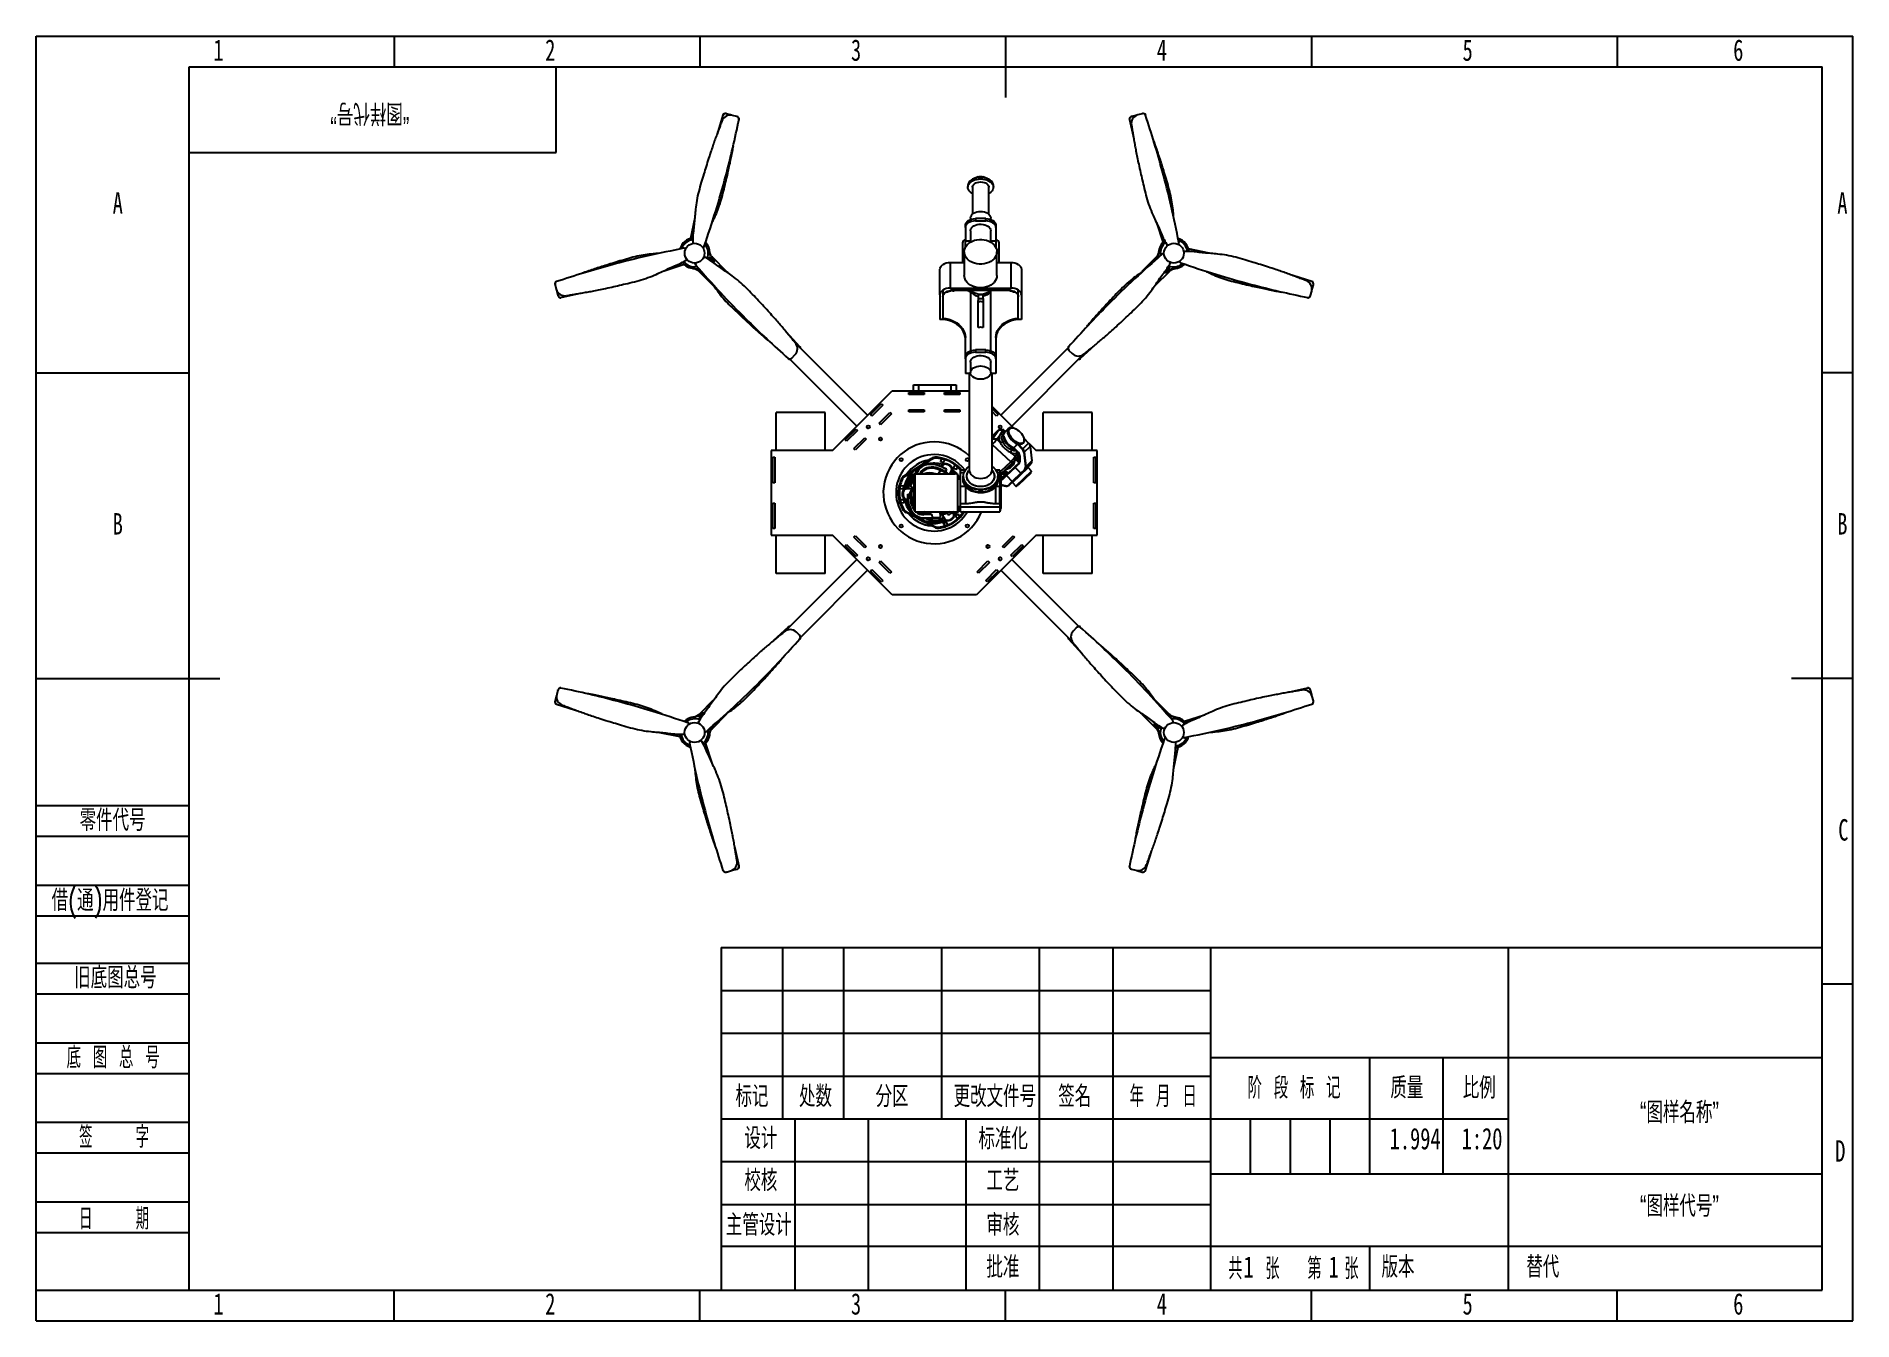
# Model space of a CAD drawing. Header units: millimetres. Extents: x 0 to 297, y 0 to 210.
import ezdxf

# ---------------------------------------------------------------- set-up
doc = ezdxf.new("R2010")
doc.units = ezdxf.units.MM
doc.layers.add('图框', color=7, linetype='Continuous')
doc.layers.add('粗实线层', color=7, linetype='Continuous', lineweight=25)
doc.styles.add('SLDTEXTSTYLE0', font='TXT', dxfattribs={"width": 0.7, "bigfont": 'bigfont'})
doc.styles.add('SLDTEXTSTYLE1', font='TXT', dxfattribs={"width": 0.6, "bigfont": 'bigfont'})
doc.styles.add('SLDTEXTSTYLE2', font='TXT', dxfattribs={"width": 0.614286, "bigfont": 'bigfont'})
doc.styles.add('SLDTEXTSTYLE3', font='TXT', dxfattribs={"width": 0.62, "bigfont": 'bigfont'})
doc.styles.add('SLDTEXTSTYLE4', font='TXT', dxfattribs={"width": 0.566667, "bigfont": 'bigfont'})
doc.styles.add('SLDTEXTSTYLE5', font='TXT', dxfattribs={"width": 0.7})

msp = doc.modelspace()

# ---------------------------------------------------------------- texts
at = {"layer": '图框', "char_height": 3.5}
for s, insert, attachment_point, style in [('1', (29.79, 209.5), 2, 'SLDTEXTSTYLE5'), ('2', (84.04, 209.5), 2, 'SLDTEXTSTYLE5'), ('3', (134.04, 209.5), 2, 'SLDTEXTSTYLE5'), ('4', (184.04, 209.5), 2, 'SLDTEXTSTYLE5'), ('5', (234.04, 209.5), 2, 'SLDTEXTSTYLE5'), ('6', (278.3, 209.5), 2, 'SLDTEXTSTYLE5'), ('A', (13.32, 184.5), 2, 'SLDTEXTSTYLE5'), ('A', (295.32, 184.5), 2, 'SLDTEXTSTYLE5'), ('B', (13.32, 132.04), 2, 'SLDTEXTSTYLE5'), ('B', (295.32, 132.04), 2, 'SLDTEXTSTYLE5'), ('零件代号', (7.08, 83.58), 1, 'SLDTEXTSTYLE0'), ('C', (295.48, 82), 2, 'SLDTEXTSTYLE5'), ('借(通)用件登记', (2.5, 70.47), 1, 'SLDTEXTSTYLE0'), ('旧底图总号', (6.19, 57.82), 1, 'SLDTEXTSTYLE0'), ('底 图 总 号', (4.95, 44.77), 1, 'SLDTEXTSTYLE2'), ('标记', (117.02, 38.42), 2, 'SLDTEXTSTYLE0'), ('处数', (127.4, 38.42), 2, 'SLDTEXTSTYLE0'), ('分区', (139.93, 38.42), 2, 'SLDTEXTSTYLE0'), ('更改文件号', (156.73, 38.42), 2, 'SLDTEXTSTYLE0'), ('签名', (169.79, 38.42), 2, 'SLDTEXTSTYLE0'), ('年 月 日', (184.26, 38.42), 2, 'SLDTEXTSTYLE3'), ('阶 段 标 记', (205.65, 39.81), 2, 'SLDTEXTSTYLE2'), ('质量', (224.09, 39.81), 2, 'SLDTEXTSTYLE0'), ('比例', (235.94, 39.81), 2, 'SLDTEXTSTYLE0'), ('“图样名称”', (268.67, 35.79), 2, 'SLDTEXTSTYLE0'), ('签    字', (12.71, 31.76), 2, 'SLDTEXTSTYLE4'), ('设计', (118.47, 31.56), 2, 'SLDTEXTSTYLE0'), ('标准化', (158.09, 31.49), 2, 'SLDTEXTSTYLE0'), ('1.994', (225.46, 31.52), 2, 'SLDTEXTSTYLE5'), ('1:20', (236.4, 31.52), 2, 'SLDTEXTSTYLE5'), ('D', (294.98, 29.5), 2, 'SLDTEXTSTYLE5'), ('校核', (118.47, 24.68), 2, 'SLDTEXTSTYLE0'), ('工艺', (158.05, 24.64), 2, 'SLDTEXTSTYLE0'), ('“图样代号”', (268.67, 20.49), 2, 'SLDTEXTSTYLE0'), ('日    期', (12.71, 18.41), 2, 'SLDTEXTSTYLE4'), ('主管设计', (118.14, 17.4), 2, 'SLDTEXTSTYLE0'), ('审核', (158.05, 17.4), 2, 'SLDTEXTSTYLE0'), ('批准', (158.05, 10.52), 2, 'SLDTEXTSTYLE0'), ('共  张', (199.09, 10.26), 2, 'SLDTEXTSTYLE1'), ('1', (197.39, 10.53), 1, 'SLDTEXTSTYLE5'), ('第  张', (212.02, 10.26), 2, 'SLDTEXTSTYLE1'), ('1', (211.3, 10.53), 1, 'SLDTEXTSTYLE5'), ('版本', (222.66, 10.53), 2, 'SLDTEXTSTYLE0'), ('替代', (243.64, 10.53), 1, 'SLDTEXTSTYLE0'), ('1', (29.79, 4.5), 2, 'SLDTEXTSTYLE5'), ('2', (84.04, 4.5), 2, 'SLDTEXTSTYLE5'), ('3', (134.04, 4.5), 2, 'SLDTEXTSTYLE5'), ('4', (184.04, 4.5), 2, 'SLDTEXTSTYLE5'), ('5', (234.04, 4.5), 2, 'SLDTEXTSTYLE5'), ('6', (278.3, 4.5), 2, 'SLDTEXTSTYLE5')]:
    msp.add_mtext(s, dxfattribs=dict(at, insert=insert, attachment_point=attachment_point, style=style))
at = {"layer": '图框', "insert": (54.53, 195.65), "char_height": 3.5, "attachment_point": 2, "rotation": 180, "style": 'SLDTEXTSTYLE0'}
msp.add_mtext('“图样代号”', dxfattribs=at)

# ---------------------------------------------------------------- linework, layer by layer
at = {"color": 7, "linetype": 'Continuous', "lineweight": 25}
for p, q in [((112.28, 197.11), (111.31, 194.01)), ((112.28, 197.11), (112.24, 197.12)), ((112.83, 197.35), (112.79, 197.36)), ((113.53, 197.16), (112.83, 197.35)), ((113.68, 197.11), (113.53, 197.16)), ((114.54, 196.89), (113.84, 197.08)), ((114.54, 196.89), (114.58, 196.88)), ((114.9, 196.41), (114.94, 196.4)), ((178.74, 196.41), (178.71, 196.4)), ((178.74, 196.41), (179.45, 193.24)), ((179.1, 196.89), (179.06, 196.88)), ((179.8, 197.08), (179.1, 196.89)), ((179.96, 197.11), (179.8, 197.08)), ((180.82, 197.35), (180.12, 197.16)), ((180.82, 197.35), (180.85, 197.36)), ((181.36, 197.11), (181.4, 197.12)), ((152.32, 185.58), (152.32, 185.33)), ((153.07, 185.33), (153.07, 180.93)), ((154.02, 187.02), (153.34, 186.75)), ((155.47, 186.75), (154.79, 187.02)), ((155.74, 180.93), (155.74, 185.33)), ((156.49, 185.33), (156.49, 185.58)), ((107.65, 180.3), (106.95, 176.93)), ((151.91, 178.74), (151.91, 179.12)), ((151.91, 178.74), (151.91, 176.56)), ((152.74, 180.28), (152.74, 180.06)), ((153.57, 180.2), (153.57, 179.82)), ((155.24, 180.2), (153.57, 180.2)), ((153.57, 179.82), (155.24, 179.82)), ((155.24, 179.82), (155.24, 180.2)), ((156.07, 180.06), (156.07, 180.28)), ((156.91, 179.12), (156.91, 178.74)), ((156.91, 178.74), (156.91, 176.56)), ((183.15, 179.54), (184.23, 176.26)), ((105.87, 175.35), (105.86, 175.39)), ((106.2, 175.3), (105.86, 175.39)), ((106.18, 175.27), (105.87, 175.35)), ((108.99, 175.44), (109.22, 175.67)), ((109.01, 175.41), (109.26, 175.66)), ((109.22, 175.67), (109.26, 175.66)), ((151.43, 176.22), (151.43, 172.99)), ((151.91, 175.48), (151.91, 176.56)), ((151.91, 176.56), (152.74, 176.56)), ((152.74, 178.19), (152.74, 176.35)), ((156.07, 176.35), (156.07, 178.19)), ((156.07, 176.56), (156.91, 176.56)), ((156.91, 176.56), (156.91, 175.48)), ((157.43, 172.99), (157.43, 176.22)), ((186.74, 176), (186.82, 176.31)), ((186.77, 175.98), (186.86, 176.32)), ((186.82, 176.31), (186.86, 176.32)), ((102.64, 171.68), (105.92, 172.76)), ((107.7, 172.92), (107.79, 172.58)), ((107.73, 172.92), (107.82, 172.61)), ((107.82, 172.61), (107.79, 172.58)), ((110.04, 173.87), (109.92, 173.55)), ((110.85, 173.07), (110.04, 173.87)), ((110.12, 174.82), (110.12, 174.81)), ((112.88, 171.54), (110.61, 173.81)), ((148.22, 172.69), (148.22, 172.66)), ((148.24, 172.68), (148.24, 172.69)), ((149.41, 172.99), (149.41, 168.82)), ((151.74, 172.99), (149.41, 172.99)), ((151.74, 174.78), (151.74, 170.91)), ((157.07, 170.91), (157.07, 174.78)), ((159.41, 172.99), (157.07, 172.99)), ((159.41, 168.82), (159.41, 172.99)), ((160.57, 172.69), (160.57, 172.68)), ((160.6, 172.66), (160.6, 172.69)), ((183.04, 173.81), (180.76, 171.54)), ((184.38, 174.48), (184.04, 174.39)), ((184.07, 174.36), (184.04, 174.39)), ((184.39, 174.45), (184.07, 174.36)), ((186.87, 173.17), (187.13, 172.92)), ((186.9, 173.19), (187.14, 172.96)), ((187.14, 172.96), (187.13, 172.92)), ((191.76, 174.53), (188.39, 175.23)), ((84.83, 169.35), (84.82, 169.39)), ((84.83, 169.35), (85.02, 168.65)), ((85.07, 169.9), (85.06, 169.94)), ((108.37, 171.57), (110.64, 169.3)), ((110.67, 169.33), (110.64, 169.3)), ((147.74, 167.73), (147.74, 171.9)), ((161.07, 171.9), (161.07, 167.73)), ((180.79, 171.51), (180.76, 171.54)), ((183, 169.3), (185.28, 171.57)), ((184.53, 171.33), (185.34, 172.14)), ((185.34, 172.14), (185.01, 172.26)), ((186.28, 172.06), (186.27, 172.06)), ((208.57, 169.9), (205.48, 170.87)), ((208.57, 169.9), (208.58, 169.94)), ((208.63, 168.65), (208.82, 169.35)), ((208.82, 169.35), (208.83, 169.39)), ((85.07, 168.5), (85.1, 168.34)), ((85.1, 168.34), (85.29, 167.64)), ((85.29, 167.64), (85.3, 167.6)), ((85.77, 167.28), (88.94, 167.99)), ((85.77, 167.28), (85.78, 167.24)), ((147.74, 167.73), (147.74, 163.71)), ((148.22, 168.5), (148.22, 168.48)), ((148.22, 168.5), (148.24, 168.5)), ((148.24, 168.47), (148.24, 168.5)), ((148.24, 168.47), (148.24, 163.91)), ((149.41, 168.82), (159.41, 168.82)), ((149.84, 168.5), (149.84, 168.4)), ((149.91, 168.5), (158.91, 168.5)), ((149.96, 168.5), (149.96, 168.34)), ((152.74, 168.2), (152.74, 158.58)), ((153.13, 167.92), (153.13, 168.25)), ((153.99, 167.74), (153.99, 167.11)), ((154.82, 167.74), (153.99, 167.74)), ((153.99, 167.11), (154.82, 167.11)), ((153.99, 167.11), (153.99, 166.8)), ((153.99, 162.38), (153.99, 166.8)), ((154.82, 167.11), (154.82, 167.74)), ((154.82, 167.11), (154.82, 166.8)), ((154.82, 166.8), (154.82, 162.38)), ((156.07, 158.58), (156.07, 168.5)), ((160.57, 168.5), (160.6, 168.5)), ((160.57, 168.5), (160.57, 168.47)), ((160.57, 163.91), (160.57, 168.47)), ((160.6, 168.48), (160.6, 168.5)), ((161.07, 167.73), (161.07, 163.71)), ((207.87, 167.28), (207.86, 167.24)), ((208.36, 167.64), (208.35, 167.6)), ((208.36, 167.64), (208.54, 168.34)), ((208.58, 168.5), (208.63, 168.65)), ((124.86, 159.24), (122.66, 161.63)), ((151.91, 157.64), (151.91, 160.77)), ((156.91, 160.77), (156.91, 157.64)), ((123.54, 157.39), (124.05, 157.9)), ((135.92, 148.03), (124.22, 159.73)), ((124.86, 159.24), (124.89, 159.27)), ((151.91, 157.26), (151.91, 157.64)), ((153.57, 158.73), (153.57, 158.35)), ((155.24, 158.73), (153.57, 158.73)), ((153.57, 158.35), (155.24, 158.35)), ((155.24, 158.35), (155.24, 158.73)), ((156.91, 157.64), (156.91, 157.26)), ((168.69, 158.99), (157.72, 148.03)), ((159.49, 146.26), (171.19, 157.96)), ((168.79, 159.24), (168.76, 159.27)), ((168.85, 158.64), (168.82, 158.67)), ((168.85, 158.64), (169.36, 158.13)), ((170.7, 157.32), (173.09, 159.52)), ((122.94, 157.32), (122.91, 157.29)), ((123.19, 157.22), (134.15, 146.26)), ((123.54, 157.39), (123.51, 157.36)), ((151.91, 157.26), (151.91, 154.87)), ((152.75, 154.87), (151.91, 154.87)), ((152.53, 154.87), (152.53, 139.12)), ((152.74, 156.72), (152.74, 155.01)), ((156.91, 154.87), (156.06, 154.87)), ((156.07, 155.01), (156.07, 156.72)), ((156.28, 139.12), (156.28, 154.87)), ((156.91, 157.26), (156.91, 154.87)), ((170.7, 157.32), (170.73, 157.29)), ((130.16, 142.26), (139.92, 152.02)), ((139.92, 152.02), (152.53, 152.02)), ((142.66, 151.77), (145.16, 151.77)), ((142.66, 151.44), (142.66, 151.77)), ((142.66, 151.44), (142.66, 151.77)), ((142.66, 151.77), (145.16, 151.77)), ((143.41, 152.02), (143.41, 153.02)), ((143.41, 153.02), (144.24, 153.02)), ((144.24, 153.02), (149.57, 153.02)), ((144.24, 153.02), (144.24, 152.02)), ((145.16, 151.77), (145.16, 151.44)), ((145.16, 151.77), (145.16, 151.44)), ((148.39, 153.02), (148.39, 153.05)), ((148.49, 151.77), (150.99, 151.77)), ((148.49, 151.44), (148.49, 151.77)), ((148.49, 151.44), (148.49, 151.77)), ((148.49, 151.77), (150.99, 151.77)), ((148.81, 153.05), (148.81, 153.02)), ((148.98, 153.02), (148.98, 153.05)), ((149.57, 153.02), (150.41, 153.02)), ((149.57, 152.02), (149.57, 153.02)), ((150.41, 153.02), (150.41, 152.02)), ((150.99, 151.77), (150.99, 151.44)), ((150.99, 151.77), (150.99, 151.44)), ((120.99, 142.26), (120.99, 148.52)), ((128.99, 148.52), (120.99, 148.52)), ((128.99, 142.26), (128.99, 148.52)), ((136.39, 148.14), (138.16, 149.91)), ((136.39, 148.14), (138.16, 149.91)), ((138.4, 149.68), (136.63, 147.91)), ((138.4, 149.68), (136.63, 147.91)), ((138.16, 149.91), (138.4, 149.68)), ((138.16, 149.91), (138.4, 149.68)), ((145.16, 151.44), (142.66, 151.44)), ((145.16, 151.44), (142.66, 151.44)), ((142.66, 148.94), (145.16, 148.94)), ((142.66, 148.61), (142.66, 148.94)), ((142.66, 148.94), (145.16, 148.94)), ((142.66, 148.61), (142.66, 148.94)), ((145.16, 148.61), (142.66, 148.61)), ((145.16, 148.61), (142.66, 148.61)), ((145.16, 148.94), (145.16, 148.61)), ((145.16, 148.94), (145.16, 148.61)), ((150.99, 151.44), (148.49, 151.44)), ((150.99, 151.44), (148.49, 151.44)), ((148.49, 148.94), (150.99, 148.94)), ((148.49, 148.61), (148.49, 148.94)), ((148.49, 148.94), (150.99, 148.94)), ((148.49, 148.61), (148.49, 148.94)), ((150.99, 148.61), (148.49, 148.61)), ((150.99, 148.61), (148.49, 148.61)), ((150.99, 148.94), (150.99, 148.61)), ((150.99, 148.94), (150.99, 148.61)), ((156.28, 149.47), (159.79, 145.96)), ((156.28, 149.12), (157.25, 148.14)), ((156.28, 149.12), (157.25, 148.14)), ((157.02, 147.91), (156.28, 148.64)), ((157.02, 147.91), (156.28, 148.64)), ((164.66, 142.26), (164.66, 148.52)), ((172.66, 148.52), (164.66, 148.52)), ((172.66, 142.26), (172.66, 148.52)), ((132.27, 144.02), (134.04, 145.79)), ((132.27, 144.02), (134.04, 145.79)), ((134.27, 145.55), (132.5, 143.78)), ((134.27, 145.55), (132.5, 143.78)), ((134.04, 145.79), (134.27, 145.55)), ((134.04, 145.79), (134.27, 145.55)), ((136.63, 147.91), (136.39, 148.14)), ((136.63, 147.91), (136.39, 148.14)), ((137.81, 146.73), (139.57, 148.5)), ((137.81, 146.73), (139.57, 148.5)), ((138.04, 146.49), (137.81, 146.73)), ((138.04, 146.49), (137.81, 146.73)), ((139.81, 148.26), (138.04, 146.49)), ((139.81, 148.26), (138.04, 146.49)), ((139.57, 148.5), (139.81, 148.26)), ((139.57, 148.5), (139.81, 148.26)), ((156.28, 144.63), (157.28, 145.59)), ((157.38, 145.63), (156.37, 144.15)), ((157.25, 148.14), (157.02, 147.91)), ((157.25, 148.14), (157.02, 147.91)), ((158.05, 145.59), (157.38, 145.63)), ((158.1, 145.71), (157.4, 145.68)), ((157.72, 145.11), (158.05, 145.59)), ((158.05, 145.59), (158.36, 145.3)), ((158.45, 145.39), (158.11, 145.71)), ((158.95, 145.87), (158.34, 145.28)), ((159.71, 145.98), (159.64, 146)), ((159.79, 145.96), (159.71, 145.98)), ((132.5, 143.78), (132.27, 144.02)), ((132.5, 143.78), (132.27, 144.02)), ((133.68, 142.61), (135.45, 144.37)), ((133.68, 142.61), (135.45, 144.37)), ((133.92, 142.37), (133.68, 142.61)), ((133.92, 142.37), (133.68, 142.61)), ((135.69, 144.14), (133.92, 142.37)), ((135.69, 144.14), (133.92, 142.37)), ((135.45, 144.37), (135.69, 144.14)), ((135.45, 144.37), (135.69, 144.14)), ((156.33, 144.31), (156.28, 144.3)), ((156.28, 143.24), (159.32, 140.43)), ((157.04, 144.11), (156.37, 144.15)), ((157.04, 144.11), (157.37, 144.59)), ((157.59, 143.6), (157.04, 144.11)), ((158.24, 145.19), (158, 144.95)), ((158.19, 144.6), (158.2, 144.53)), ((159.79, 142.72), (160.56, 141.92)), ((160.44, 143.3), (159.83, 142.72)), ((160.58, 141.94), (159.83, 142.72)), ((160.44, 143.3), (161.22, 142.49)), ((161.31, 142.57), (160.5, 143.41)), ((161.22, 142.49), (161.31, 142.57)), ((162.26, 143.49), (161.31, 142.57)), ((161.47, 144.31), (162.26, 143.49)), ((161.52, 144.11), (161.5, 144.18)), ((161.56, 142.04), (162.52, 142.96)), ((162.29, 143.46), (163.49, 142.26)), ((162.52, 142.96), (162.79, 140.58)), ((130.16, 142.26), (120.16, 142.26)), ((120.16, 142.26), (120.16, 128.45)), ((120.41, 137.02), (120.41, 141.19)), ((120.41, 141.19), (120.74, 141.19)), ((120.41, 137.02), (120.41, 141.19)), ((120.41, 141.19), (120.74, 141.19)), ((120.74, 141.19), (120.74, 137.02)), ((120.74, 141.19), (120.74, 137.02)), ((144.13, 139.57), (146.32, 140.98)), ((146.41, 140.84), (144.24, 139.44)), ((146.32, 140.98), (146.41, 140.84)), ((147.11, 141.18), (147.1, 141.02)), ((147.85, 140.42), (148.09, 140.88)), ((148.01, 139.65), (148.14, 139.89)), ((148.09, 140.88), (148.12, 141.04)), ((148.18, 139.8), (148.09, 139.61)), ((148.14, 139.89), (148.58, 140.75)), ((148.14, 139.89), (148.18, 139.8)), ((148.58, 140.75), (148.81, 140.84)), ((148.66, 140.78), (148.6, 140.75)), ((149.45, 140.42), (149.5, 140.54)), ((150.21, 139.91), (149.77, 139.05)), ((150.21, 139.91), (150.15, 140.15)), ((150.2, 139.92), (150.19, 139.98)), ((150.71, 139.7), (150.6, 139.58)), ((159.32, 140.43), (157.65, 138.82)), ((157.7, 138.45), (159.65, 140.34)), ((160, 139.6), (158.66, 138.3)), ((160.08, 141.29), (159.41, 141.91)), ((160.64, 140.21), (160, 139.6)), ((160.05, 139.52), (160.66, 140.12)), ((160.53, 141.95), (160.08, 141.29)), ((160.13, 140.87), (160.7, 140.28)), ((160.16, 140.91), (160.71, 141.72)), ((160.75, 140.35), (160.18, 140.94)), ((160.3, 140.9), (160.29, 141.1)), ((160.3, 140.82), (160.3, 140.9)), ((160.32, 141.14), (160.33, 140.9)), ((160.33, 140.9), (160.33, 140.79)), ((160.5, 140.9), (160.48, 140.63)), ((160.58, 141.94), (160.56, 141.92)), ((160.66, 140.12), (160.64, 140.21)), ((160.87, 141.27), (160.82, 141.31)), ((160.82, 141.31), (160.83, 140.69)), ((160.88, 140.65), (160.83, 140.69)), ((160.88, 140.65), (160.87, 141.27)), ((161.45, 142.02), (161.56, 142.04)), ((161.45, 142.02), (161.73, 139.63)), ((161.84, 139.66), (161.56, 142.04)), ((161.65, 139.1), (162.6, 140.02)), ((161.73, 139.63), (161.84, 139.66)), ((162.79, 140.58), (161.84, 139.66)), ((173.49, 142.26), (163.49, 142.26)), ((172.91, 141.19), (173.24, 141.19)), ((172.91, 137.02), (172.91, 141.19)), ((172.91, 137.02), (172.91, 141.19)), ((172.91, 141.19), (173.24, 141.19)), ((173.24, 141.19), (173.24, 137.02)), ((173.24, 141.19), (173.24, 137.02)), ((173.49, 128.45), (173.49, 142.26)), ((120.74, 137.02), (120.41, 137.02)), ((120.74, 137.02), (120.41, 137.02)), ((141.41, 137.54), (141.57, 137.48)), ((141.93, 138.16), (144.13, 139.57)), ((141.93, 138.16), (142.02, 138.02)), ((143.14, 138.74), (142.02, 138.02)), ((142.82, 136.68), (143.32, 137.65)), ((142.82, 136.68), (142.89, 136.46)), ((143.52, 137.67), (142.89, 136.46)), ((143.32, 137.65), (143.54, 138.09)), ((143.32, 137.65), (143.52, 137.67)), ((143.53, 137.7), (143.52, 137.67)), ((143.53, 137.67), (143.52, 137.67)), ((143.53, 132.77), (143.53, 137.94)), ((143.7, 138.54), (143.8, 138.58)), ((143.7, 132.27), (143.7, 138.44)), ((143.7, 138.44), (150.11, 138.44)), ((143.7, 132.27), (143.7, 138.44)), ((143.73, 138.44), (143.94, 138.84)), ((144.13, 138.86), (143.91, 138.44)), ((143.94, 138.84), (144.13, 138.86)), ((144.13, 139.57), (144.22, 139.43)), ((144.23, 139.44), (144.2, 139.42)), ((144.48, 138.44), (144.58, 138.63)), ((144.68, 138.46), (144.58, 138.63)), ((144.68, 138.46), (144.66, 138.44)), ((147.53, 138.44), (147.83, 139.02)), ((147.83, 139.02), (147.94, 139.23)), ((148.53, 138.66), (147.83, 139.02)), ((147.94, 139.23), (148.64, 138.87)), ((148.13, 139.59), (148.12, 139.57)), ((148.82, 139.21), (148.12, 139.57)), ((148.13, 139.59), (148.38, 139.46)), ((148.53, 138.66), (148.64, 138.87)), ((148.82, 139.21), (148.64, 138.87)), ((149.36, 138.44), (149.66, 139.03)), ((149.49, 138.7), (149.59, 138.72)), ((149.77, 139.05), (149.59, 138.72)), ((149.77, 139.05), (149.66, 139.03)), ((150.61, 138.44), (150.11, 138.44)), ((150.6, 139.58), (150.36, 139.12)), ((150.61, 138.44), (150.61, 132.27)), ((151.11, 137.61), (150.61, 137.61)), ((151.88, 139.04), (151.11, 139.04)), ((151.11, 136.46), (151.11, 138.61)), ((151.68, 138.61), (151.11, 138.61)), ((151.57, 138.08), (151.57, 138.02)), ((157.53, 139.04), (156.92, 139.04)), ((157.53, 138.61), (157.12, 138.61)), ((157.24, 138.02), (157.24, 138.08)), ((157.53, 138.61), (157.53, 136.46)), ((157.53, 138.61), (157.53, 136.46)), ((157.7, 138.31), (157.86, 138.47)), ((158.48, 138.43), (157.7, 137.68)), ((157.7, 138.28), (157.7, 136.13)), ((158.49, 136.52), (157.7, 136.64)), ((157.86, 138.47), (158.48, 138.43)), ((158.66, 138.3), (158.02, 137.69)), ((158.04, 137.6), (158.02, 137.69)), ((158.04, 137.6), (158.66, 138.19)), ((158.31, 139.04), (158.83, 138.5)), ((158.9, 138.55), (158.37, 139.1)), ((158.66, 138.19), (160.05, 139.52)), ((158.66, 138.19), (159.59, 137.23)), ((159.59, 137.23), (159, 136.66)), ((159, 136.66), (159.09, 136.63)), ((159.09, 136.63), (159.67, 137.2)), ((160.97, 138.56), (159.59, 137.23)), ((159.63, 137.04), (162.18, 139.5)), ((159.63, 137.15), (159.63, 137.04)), ((159.63, 137.04), (160.18, 136.46)), ((161.04, 138.52), (159.67, 137.2)), ((159.7, 137.22), (161.04, 138.52)), ((160.97, 138.56), (160.05, 139.52)), ((162.74, 138.92), (160.18, 136.46)), ((160.3, 136.46), (162.74, 138.8)), ((162.59, 138.55), (160.55, 136.59)), ((161.56, 139.13), (160.97, 138.56)), ((161.06, 138.54), (161.65, 139.1)), ((161.56, 139.13), (161.65, 139.1)), ((162.18, 139.5), (162.07, 139.5)), ((162.74, 138.92), (162.18, 139.5)), ((162.59, 138.55), (162.6, 138.67)), ((162.74, 138.8), (162.74, 138.92)), ((173.24, 137.02), (172.91, 137.02)), ((173.24, 137.02), (172.91, 137.02)), ((120.41, 129.52), (120.41, 133.69)), ((120.41, 133.69), (120.74, 133.69)), ((120.41, 129.52), (120.41, 133.69)), ((120.41, 133.69), (120.74, 133.69)), ((120.74, 133.69), (120.74, 129.52)), ((120.74, 133.69), (120.74, 129.52)), ((141.12, 135.1), (140.99, 135.09)), ((141.19, 136.02), (141.01, 135.84)), ((141.27, 134.19), (141.08, 134.34)), ((141.11, 136.56), (141.28, 136.52)), ((141.18, 136), (141.13, 135.96)), ((141.19, 136.02), (142.15, 136.06)), ((141.21, 134.24), (141.27, 134.2)), ((141.41, 133.69), (141.25, 133.64)), ((142.24, 134.23), (141.27, 134.19)), ((141.28, 136.52), (141.79, 136.55)), ((141.92, 133.71), (141.41, 133.69)), ((142.15, 136.06), (142.53, 136.08)), ((142.15, 136.06), (142.22, 135.98)), ((143.37, 136.03), (142.22, 135.98)), ((142.24, 134.23), (142.3, 134.32)), ((142.51, 134.24), (142.24, 134.23)), ((142.3, 134.32), (142.51, 134.33)), ((142.49, 135.16), (142.87, 135.18)), ((142.49, 135.16), (142.53, 134.37)), ((142.5, 134.37), (142.49, 134.66)), ((142.5, 134.37), (142.53, 134.37)), ((142.6, 136), (142.53, 136.08)), ((143.11, 135.19), (142.87, 135.18)), ((142.91, 134.39), (142.87, 135.18)), ((142.89, 136.46), (143.53, 136.12)), ((143.14, 134.4), (142.91, 134.39)), ((143.11, 135.19), (143.14, 134.4)), ((143.53, 134.42), (143.14, 134.4)), ((151.11, 136.46), (151.86, 136.46)), ((151.93, 136.54), (152.02, 136.42)), ((154.53, 135.85), (154.53, 135.86)), ((156.79, 136.42), (156.88, 136.54)), ((156.95, 136.46), (157.53, 136.46)), ((157.7, 136.6), (158.52, 136.47)), ((157.7, 133.94), (157.7, 133.4)), ((158.49, 136.52), (158.52, 136.47)), ((160.18, 136.46), (160.3, 136.46)), ((160.44, 136.59), (160.55, 136.59)), ((172.91, 133.69), (173.24, 133.69)), ((172.91, 129.52), (172.91, 133.69)), ((172.91, 129.52), (172.91, 133.69)), ((172.91, 133.69), (173.24, 133.69)), ((173.24, 133.69), (173.24, 129.52)), ((173.24, 133.69), (173.24, 129.52)), ((141.63, 132.69), (141.78, 132.77)), ((142.21, 132.12), (142.28, 132.27)), ((144.52, 130.92), (142.21, 132.12)), ((142.28, 132.27), (143.46, 131.65)), ((143.7, 132.27), (150.11, 132.27)), ((144.25, 131.27), (144.56, 131.09)), ((146.84, 129.72), (144.52, 130.92)), ((144.59, 131.07), (144.61, 131.06)), ((144.66, 131.04), (144.98, 130.89)), ((145.21, 131.95), (145.11, 131.78)), ((146.45, 131.84), (145.11, 131.78)), ((145.13, 131.28), (146.47, 131.34)), ((145.25, 131.11), (145.13, 131.28)), ((145.21, 131.95), (146.16, 131.99)), ((146.59, 131.18), (145.25, 131.11)), ((146.13, 132.27), (146.14, 131.99)), ((146.45, 131.84), (146.47, 131.34)), ((146.47, 131.34), (147.84, 131.4)), ((146.59, 131.18), (146.47, 131.34)), ((147.68, 131.23), (146.59, 131.18)), ((147.68, 131.23), (147.84, 131.4)), ((147.84, 131.4), (147.8, 132.27)), ((147.96, 132.03), (148.58, 131.06)), ((148.38, 131.38), (148.35, 131.28)), ((148.55, 130.96), (148.35, 131.28)), ((148.58, 131.06), (148.55, 130.96)), ((149.07, 130.15), (148.55, 130.96)), ((148.83, 132.23), (148.9, 132.27)), ((148.83, 132.23), (148.95, 132.03)), ((149.34, 132.27), (148.95, 132.03)), ((149.16, 131.71), (148.95, 132.03)), ((149.16, 131.71), (149.82, 132.13)), ((149.83, 132.11), (149.59, 131.96)), ((149.82, 132.13), (150.04, 132.27)), ((149.83, 132.11), (149.82, 132.13)), ((150.07, 132.27), (149.83, 132.11)), ((149.99, 131.96), (149.87, 132.14)), ((149.94, 132.18), (150.09, 131.95)), ((149.99, 131.96), (150.09, 131.95)), ((150.09, 131.95), (150.61, 131.14)), ((150.11, 132.27), (150.61, 132.27)), ((150.61, 131.14), (150.57, 130.89)), ((150.6, 131.06), (150.6, 131.13)), ((150.61, 133.11), (151.11, 133.11)), ((150.69, 131.94), (150.97, 131.5)), ((150.97, 131.5), (151.1, 131.39)), ((151.95, 133.56), (151.11, 133.56)), ((151.11, 133.02), (151.11, 133.56)), ((157.53, 133.02), (151.11, 133.02)), ((151.11, 132.27), (151.11, 133.02)), ((151.11, 132.27), (157.53, 132.27)), ((151.73, 132.2), (151.61, 132.27)), ((151.77, 132.27), (151.73, 132.2)), ((157.53, 133.56), (156.86, 133.56)), ((157.53, 133.56), (157.53, 133.02)), ((157.53, 133.56), (157.53, 133.02)), ((157.53, 133.02), (157.53, 132.27)), ((157.53, 133.02), (157.53, 132.27)), ((157.7, 133.4), (157.7, 132.77)), ((120.16, 128.45), (130.16, 128.45)), ((120.74, 129.52), (120.41, 129.52)), ((120.74, 129.52), (120.41, 129.52)), ((120.99, 122.19), (120.99, 128.45)), ((128.99, 122.19), (128.99, 128.45)), ((139.92, 118.69), (130.16, 128.45)), ((133.68, 128.11), (133.92, 128.35)), ((133.68, 128.11), (133.92, 128.35)), ((135.45, 126.34), (133.68, 128.11)), ((135.45, 126.34), (133.68, 128.11)), ((133.92, 128.35), (135.69, 126.58)), ((133.92, 128.35), (135.69, 126.58)), ((145.74, 130.48), (146.92, 129.87)), ((146.84, 129.72), (146.92, 129.87)), ((147.64, 129.58), (147.62, 129.75)), ((148.59, 129.97), (148.31, 130.41)), ((148.64, 129.81), (148.59, 129.97)), ((149.07, 130.15), (149.31, 130.08)), ((149.08, 130.15), (149.14, 130.13)), ((149.9, 130.55), (149.97, 130.45)), ((163.49, 128.45), (153.73, 118.69)), ((157.96, 126.58), (159.73, 128.35)), ((157.96, 126.58), (159.73, 128.35)), ((159.96, 128.11), (158.19, 126.34)), ((159.96, 128.11), (158.19, 126.34)), ((159.73, 128.35), (159.96, 128.11)), ((159.73, 128.35), (159.96, 128.11)), ((163.49, 128.45), (173.49, 128.45)), ((164.66, 122.19), (164.66, 128.45)), ((172.66, 122.19), (172.66, 128.45)), ((173.24, 129.52), (172.91, 129.52)), ((173.24, 129.52), (172.91, 129.52)), ((132.27, 126.7), (132.5, 126.93)), ((132.27, 126.7), (132.5, 126.93)), ((134.04, 124.93), (132.27, 126.7)), ((134.04, 124.93), (132.27, 126.7)), ((132.5, 126.93), (134.27, 125.16)), ((132.5, 126.93), (134.27, 125.16)), ((134.27, 125.16), (134.04, 124.93)), ((134.27, 125.16), (134.04, 124.93)), ((135.69, 126.58), (135.45, 126.34)), ((135.69, 126.58), (135.45, 126.34)), ((158.19, 126.34), (157.96, 126.58)), ((158.19, 126.34), (157.96, 126.58)), ((159.37, 125.16), (161.14, 126.93)), ((159.37, 125.16), (161.14, 126.93)), ((159.61, 124.93), (159.37, 125.16)), ((159.61, 124.93), (159.37, 125.16)), ((161.38, 126.7), (159.61, 124.93)), ((161.38, 126.7), (159.61, 124.93)), ((161.14, 126.93), (161.38, 126.7)), ((161.14, 126.93), (161.38, 126.7)), ((128.99, 122.19), (120.99, 122.19)), ((134.15, 124.46), (122.45, 112.76)), ((124.96, 111.73), (135.92, 122.69)), ((136.39, 122.57), (136.63, 122.81)), ((136.39, 122.57), (136.63, 122.81)), ((138.16, 120.8), (136.39, 122.57)), ((138.16, 120.8), (136.39, 122.57)), ((136.63, 122.81), (138.4, 121.04)), ((136.63, 122.81), (138.4, 121.04)), ((137.81, 123.99), (138.04, 124.22)), ((137.81, 123.99), (138.04, 124.22)), ((139.57, 122.22), (137.81, 123.99)), ((139.57, 122.22), (137.81, 123.99)), ((138.04, 124.22), (139.81, 122.45)), ((138.04, 124.22), (139.81, 122.45)), ((139.81, 122.45), (139.57, 122.22)), ((139.81, 122.45), (139.57, 122.22)), ((153.83, 122.45), (155.6, 124.22)), ((153.83, 122.45), (155.6, 124.22)), ((154.07, 122.22), (153.83, 122.45)), ((154.07, 122.22), (153.83, 122.45)), ((155.84, 123.99), (154.07, 122.22)), ((155.84, 123.99), (154.07, 122.22)), ((155.25, 121.04), (157.02, 122.81)), ((155.25, 121.04), (157.02, 122.81)), ((157.25, 122.57), (155.48, 120.8)), ((157.25, 122.57), (155.48, 120.8)), ((155.6, 124.22), (155.84, 123.99)), ((155.6, 124.22), (155.84, 123.99)), ((157.02, 122.81), (157.25, 122.57)), ((157.02, 122.81), (157.25, 122.57)), ((157.72, 122.69), (169.42, 110.99)), ((170.45, 113.49), (159.49, 124.46)), ((172.66, 122.19), (164.66, 122.19)), ((138.4, 121.04), (138.16, 120.8)), ((138.4, 121.04), (138.16, 120.8)), ((155.48, 120.8), (155.25, 121.04)), ((155.48, 120.8), (155.25, 121.04)), ((153.73, 118.69), (139.92, 118.69)), ((122.94, 113.39), (120.55, 111.2)), ((122.94, 113.39), (122.91, 113.42)), ((170.11, 113.33), (169.59, 112.82)), ((170.11, 113.33), (170.13, 113.36)), ((170.7, 113.39), (170.73, 113.42)), ((124.79, 112.07), (124.28, 112.59)), ((124.79, 112.07), (124.82, 112.05)), ((124.86, 111.48), (124.89, 111.45)), ((168.79, 111.48), (168.76, 111.45)), ((168.79, 111.48), (170.98, 109.09)), ((84.83, 101.36), (84.82, 101.33)), ((85.02, 102.06), (84.83, 101.36)), ((85.07, 102.22), (85.02, 102.06)), ((85.29, 103.08), (85.1, 102.38)), ((85.29, 103.08), (85.3, 103.12)), ((85.77, 103.44), (85.78, 103.47)), ((110.64, 101.42), (108.37, 99.14)), ((182.97, 101.38), (183, 101.42)), ((185.28, 99.14), (183, 101.42)), ((207.87, 103.44), (204.7, 102.73)), ((207.87, 103.44), (207.86, 103.47)), ((208.36, 103.08), (208.35, 103.12)), ((208.54, 102.38), (208.36, 103.08)), ((208.58, 102.22), (208.54, 102.38)), ((208.82, 101.36), (208.63, 102.06)), ((208.82, 101.36), (208.83, 101.33)), ((85.07, 100.82), (85.06, 100.78)), ((85.07, 100.82), (88.17, 99.84)), ((107.36, 98.66), (107.37, 98.66)), ((109.11, 99.39), (108.31, 98.58)), ((108.31, 98.58), (108.63, 98.46)), ((110.61, 96.9), (112.88, 99.18)), ((112.85, 99.21), (112.88, 99.18)), ((180.76, 99.18), (183.04, 96.9)), ((185.82, 98.11), (185.85, 98.14)), ((185.91, 97.79), (185.82, 98.11)), ((185.95, 97.8), (185.85, 98.14)), ((191, 99.03), (187.72, 97.95)), ((208.57, 100.82), (208.58, 100.78)), ((101.88, 96.19), (105.25, 95.49)), ((106.51, 97.76), (106.52, 97.8)), ((106.74, 97.53), (106.51, 97.76)), ((106.77, 97.55), (106.52, 97.8)), ((109.26, 96.27), (109.57, 96.36)), ((109.26, 96.23), (109.6, 96.33)), ((109.57, 96.36), (109.6, 96.33)), ((182.79, 97.65), (183.6, 96.84)), ((183.52, 95.9), (183.52, 95.91)), ((183.6, 96.84), (183.72, 97.17)), ((184.63, 95.31), (184.38, 95.05)), ((184.42, 95.04), (184.38, 95.05)), ((184.65, 95.28), (184.42, 95.04)), ((187.44, 95.41), (187.79, 95.32)), ((187.46, 95.44), (187.78, 95.36)), ((187.78, 95.36), (187.79, 95.32)), ((106.88, 94.74), (106.79, 94.39)), ((106.83, 94.4), (106.79, 94.39)), ((106.91, 94.72), (106.83, 94.4)), ((110.5, 91.18), (109.42, 94.46)), ((185.99, 90.42), (186.69, 93.79)), ((114.9, 74.31), (114.19, 77.48)), ((114.9, 74.31), (114.94, 74.32)), ((178.74, 74.31), (178.71, 74.32)), ((181.36, 73.61), (182.34, 76.7)), ((112.28, 73.61), (112.24, 73.6)), ((112.83, 73.36), (112.79, 73.35)), ((112.83, 73.36), (113.53, 73.55)), ((113.68, 73.6), (113.84, 73.64)), ((113.84, 73.64), (114.54, 73.82)), ((114.54, 73.82), (114.58, 73.83)), ((179.1, 73.82), (179.06, 73.83)), ((179.1, 73.82), (179.8, 73.64)), ((179.96, 73.6), (180.12, 73.55)), ((180.12, 73.55), (180.82, 73.36)), ((180.82, 73.36), (180.85, 73.35)), ((181.36, 73.61), (181.4, 73.6))]:
    msp.add_line(p, q, dxfattribs=at)
at = {"color": 7, "linetype": 'Continuous', "lineweight": 25, "flags": 128}
for points in [[(154.41, 186.94), (154.05, 186.92), (153.71, 186.87), (153.39, 186.77), (153.1, 186.64), (152.84, 186.48), (152.63, 186.3), (152.47, 186.09), (152.37, 185.87), (152.32, 185.64), (152.32, 185.58)], [(153.07, 184.29), (152.96, 184.35), (152.73, 184.52), (152.55, 184.72), (152.41, 184.93), (152.34, 185.16), (152.32, 185.39), (152.37, 185.62), (152.47, 185.84), (152.63, 186.04), (152.84, 186.23), (153.1, 186.39), (153.39, 186.52), (153.71, 186.61), (154.05, 186.67), (154.41, 186.69)], [(153.07, 185.33), (153.07, 185.38), (153.12, 185.56), (153.23, 185.74), (153.39, 185.89), (153.6, 186.02), (153.85, 186.12), (154.12, 186.18), (154.41, 186.2)], [(154.02, 187.02), (154.19, 187.06), (154.41, 187.08)], [(154.41, 187.08), (154.62, 187.06), (154.79, 187.02)], [(156.49, 185.58), (156.49, 185.64), (156.44, 185.87), (156.34, 186.09), (156.18, 186.3), (155.97, 186.48), (155.71, 186.64), (155.42, 186.77), (155.1, 186.87), (154.76, 186.92), (154.41, 186.94)], [(154.41, 186.69), (154.76, 186.67), (155.1, 186.61), (155.42, 186.52), (155.71, 186.39), (155.97, 186.23), (156.18, 186.04), (156.34, 185.84), (156.44, 185.62), (156.49, 185.39), (156.47, 185.16), (156.4, 184.93), (156.27, 184.72), (156.08, 184.52), (155.85, 184.35), (155.74, 184.29)], [(154.41, 186.2), (154.69, 186.18), (154.97, 186.12), (155.21, 186.02), (155.42, 185.89), (155.58, 185.74), (155.69, 185.56), (155.74, 185.38), (155.74, 185.33)], [(152.74, 180.28), (152.74, 180.33), (152.79, 180.53), (152.89, 180.73), (153.05, 180.91), (153.26, 181.07), (153.5, 181.19), (153.79, 181.29), (154.09, 181.35), (154.41, 181.37)], [(154.41, 181.37), (154.72, 181.35), (155.02, 181.29), (155.31, 181.19), (155.56, 181.07), (155.76, 180.91), (155.92, 180.73), (156.03, 180.53), (156.07, 180.33), (156.07, 180.28)], [(151.91, 179.12), (151.94, 179.33), (152.03, 179.53), (152.19, 179.72), (152.39, 179.89), (152.65, 180.02), (152.93, 180.12), (153.25, 180.18), (153.57, 180.2)], [(153.57, 179.82), (153.25, 179.8), (152.93, 179.74), (152.65, 179.64), (152.39, 179.51), (152.19, 179.34), (152.03, 179.15), (151.94, 178.95), (151.91, 178.74)], [(152.74, 178.19), (152.75, 178.3), (152.81, 178.5), (152.92, 178.69), (153.1, 178.87), (153.31, 179.02), (153.57, 179.14), (153.86, 179.22), (154.17, 179.27), (154.48, 179.28), (154.8, 179.25), (155.1, 179.18), (155.37, 179.08), (155.61, 178.94), (155.81, 178.78), (155.95, 178.6), (156.04, 178.4), (156.07, 178.19)], [(155.24, 180.2), (155.56, 180.18), (155.88, 180.12), (156.16, 180.02), (156.42, 179.89), (156.62, 179.72), (156.78, 179.53), (156.87, 179.33), (156.91, 179.12)], [(156.91, 178.74), (156.87, 178.95), (156.78, 179.15), (156.62, 179.34), (156.42, 179.51), (156.16, 179.64), (155.88, 179.74), (155.56, 179.8), (155.24, 179.82)], [(157.07, 174.78), (157.04, 174.48), (156.95, 174.18), (156.81, 173.9), (156.61, 173.64), (156.36, 173.4), (156.07, 173.2), (155.74, 173.03), (155.38, 172.9), (155, 172.81), (154.6, 172.76), (154.21, 172.76), (153.81, 172.81), (153.43, 172.9), (153.07, 173.03), (152.74, 173.2), (152.45, 173.4), (152.2, 173.64), (152, 173.9), (151.86, 174.18), (151.77, 174.48), (151.74, 174.78), (151.77, 175.08), (151.86, 175.37), (152, 175.65), (152.2, 175.92), (152.45, 176.15), (152.74, 176.36), (153.07, 176.53), (153.43, 176.66), (153.81, 176.75), (154.21, 176.79), (154.6, 176.79), (155, 176.75), (155.38, 176.66), (155.74, 176.53), (156.07, 176.36), (156.36, 176.15), (156.61, 175.92), (156.81, 175.65), (156.95, 175.37), (157.04, 175.08), (157.07, 174.78)], [(157.07, 170.91), (157.04, 170.61), (156.95, 170.31), (156.81, 170.03), (156.61, 169.77), (156.36, 169.53), (156.07, 169.33), (155.74, 169.16), (155.38, 169.02), (155, 168.94), (154.6, 168.89), (154.21, 168.89), (153.81, 168.94), (153.43, 169.02), (153.07, 169.16), (152.74, 169.33), (152.45, 169.53), (152.2, 169.77), (152, 170.03), (151.86, 170.31), (151.77, 170.61), (151.74, 170.91)], [(148.24, 167.41), (148.27, 167.62), (148.37, 167.82), (148.52, 168.01), (148.73, 168.18), (148.98, 168.31), (149.27, 168.41), (149.58, 168.48), (149.91, 168.5)], [(149.96, 168.34), (149.94, 168.33), (149.91, 168.34), (149.88, 168.34), (149.86, 168.36), (149.84, 168.38), (149.84, 168.4)], [(150.41, 168.5), (150.31, 168.47), (149.96, 168.34)], [(153.13, 168.25), (152.86, 168.46), (152.79, 168.5)], [(155.9, 168.5), (155.86, 168.45), (155.68, 168.25), (155.45, 168.07), (155.18, 167.94), (154.88, 167.85), (154.57, 167.8), (154.24, 167.8), (153.93, 167.85), (153.63, 167.94), (153.36, 168.08), (153.13, 168.25)], [(156.04, 168.5), (155.99, 168.34), (155.86, 168.12), (155.68, 167.92), (155.45, 167.75), (155.18, 167.61), (154.88, 167.52), (154.82, 167.51)], [(158.91, 168.5), (159.23, 168.48), (159.54, 168.41), (159.83, 168.31), (160.08, 168.18), (160.29, 168.01), (160.45, 167.82), (160.54, 167.62), (160.57, 167.41)], [(151.91, 160.55), (151.87, 160.94), (151.78, 161.31), (151.63, 161.67), (151.43, 162.02), (151.17, 162.35), (150.86, 162.65), (150.5, 162.92), (150.11, 163.15), (149.68, 163.35), (149.22, 163.51), (148.74, 163.62), (148.24, 163.69), (147.74, 163.71)], [(148.24, 163.91), (148.73, 163.84), (149.21, 163.73), (149.67, 163.57), (150.1, 163.37), (150.5, 163.14), (150.86, 162.87), (151.17, 162.57), (151.43, 162.24), (151.63, 161.89), (151.78, 161.53), (151.87, 161.15), (151.91, 160.77)], [(156.91, 160.77), (156.94, 161.15), (157.03, 161.53), (157.18, 161.89), (157.38, 162.24), (157.64, 162.57), (157.95, 162.87), (158.31, 163.14), (158.71, 163.37), (159.14, 163.57), (159.6, 163.73), (160.08, 163.84), (160.57, 163.91)], [(161.07, 163.71), (160.57, 163.69), (160.07, 163.62), (159.59, 163.51), (159.14, 163.35), (158.71, 163.15), (158.31, 162.92), (157.95, 162.65), (157.64, 162.35), (157.38, 162.02), (157.18, 161.67), (157.03, 161.31), (156.94, 160.94), (156.91, 160.55)], [(151.91, 157.64), (151.94, 157.85), (152.03, 158.06), (152.19, 158.24), (152.39, 158.41), (152.65, 158.54), (152.93, 158.64), (153.25, 158.71), (153.57, 158.73)], [(153.57, 158.35), (153.25, 158.33), (152.93, 158.27), (152.65, 158.16), (152.39, 158.03), (152.19, 157.87), (152.03, 157.68), (151.94, 157.47), (151.91, 157.26)], [(152.74, 156.72), (152.75, 156.82), (152.81, 157.02), (152.92, 157.22), (153.1, 157.39), (153.31, 157.54), (153.57, 157.66), (153.86, 157.74), (154.17, 157.79), (154.48, 157.8), (154.8, 157.77), (155.1, 157.71), (155.37, 157.6), (155.61, 157.47), (155.81, 157.31), (155.95, 157.12), (156.04, 156.92), (156.07, 156.72)], [(155.24, 158.73), (155.56, 158.71), (155.88, 158.64), (156.16, 158.54), (156.42, 158.41), (156.62, 158.24), (156.78, 158.06), (156.87, 157.85), (156.91, 157.64)], [(156.91, 157.26), (156.87, 157.47), (156.78, 157.68), (156.62, 157.87), (156.42, 158.03), (156.16, 158.16), (155.88, 158.27), (155.56, 158.33), (155.24, 158.35)], [(154.41, 156.1), (154.72, 156.08), (155.02, 156.02), (155.31, 155.93), (155.56, 155.8), (155.76, 155.64), (155.92, 155.46), (156.03, 155.27), (156.07, 155.06), (156.06, 154.86), (155.98, 154.66), (155.85, 154.47), (155.66, 154.3), (155.44, 154.16), (155.17, 154.05), (154.87, 153.97), (154.56, 153.93), (154.25, 153.93), (153.94, 153.97), (153.64, 154.05), (153.38, 154.16), (153.15, 154.3), (152.96, 154.47), (152.83, 154.66), (152.76, 154.86), (152.74, 155.06), (152.79, 155.27), (152.89, 155.46), (153.05, 155.64), (153.26, 155.8), (153.5, 155.93), (153.79, 156.02), (154.09, 156.08), (154.41, 156.1)], [(157.28, 145.59), (157.32, 145.62), (157.35, 145.65), (157.37, 145.67), (157.39, 145.68), (157.4, 145.68), (157.4, 145.68), (157.4, 145.66), (157.38, 145.63)], [(158.05, 145.59), (158.09, 145.65), (158.11, 145.69), (158.11, 145.71), (158.1, 145.71)], [(159.64, 146), (159.5, 146.02), (159.28, 146.02), (159.1, 145.97), (158.95, 145.87), (158.85, 145.73), (158.79, 145.54), (158.78, 145.33), (158.82, 145.08), (158.91, 144.82), (159.05, 144.56), (159.22, 144.29), (159.43, 144.04), (159.67, 143.8), (159.92, 143.6), (160.18, 143.43), (160.44, 143.3)], [(160.5, 143.41), (160.25, 143.52), (160, 143.68), (159.76, 143.88), (159.53, 144.1), (159.33, 144.34), (159.16, 144.6), (159.03, 144.85), (158.94, 145.1), (158.9, 145.34), (158.9, 145.55), (158.96, 145.72), (159.06, 145.86), (159.2, 145.96), (159.38, 146), (159.59, 146), (159.71, 145.98)], [(159.17, 145.85), (159.31, 145.94), (159.48, 145.99), (159.69, 145.98), (159.92, 145.93), (160.16, 145.83), (160.4, 145.68), (160.64, 145.5), (160.87, 145.29), (161.07, 145.06), (161.25, 144.81), (161.38, 144.56), (161.47, 144.32), (161.52, 144.08), (161.51, 143.88), (161.46, 143.7), (161.36, 143.57), (161.22, 143.48), (161.05, 143.43), (160.84, 143.44), (160.61, 143.49), (160.37, 143.59), (160.13, 143.73), (159.89, 143.92), (159.66, 144.13), (159.46, 144.36), (159.29, 144.61), (159.15, 144.86), (159.06, 145.1), (159.02, 145.33), (159.02, 145.54), (159.07, 145.71), (159.17, 145.85)], [(156.28, 144.54), (156.36, 144.6), (156.47, 144.68), (156.54, 144.72), (156.57, 144.71), (156.56, 144.66), (156.51, 144.56), (156.42, 144.43), (156.29, 144.26), (156.28, 144.25)], [(156.28, 144.3), (156.29, 144.29), (156.28, 144.26)], [(158.02, 143.78), (157.91, 144.04), (157.84, 144.29), (157.82, 144.51), (157.85, 144.71), (157.93, 144.88), (158, 144.95)], [(158.17, 145.11), (158.1, 144.94), (158.07, 144.75), (158.08, 144.52), (158.15, 144.28), (158.26, 144.02), (158.4, 143.76), (158.59, 143.5), (158.8, 143.26), (159.04, 143.04), (159.29, 142.85), (159.55, 142.7), (159.8, 142.59), (159.96, 142.54)], [(159.83, 142.72), (159.57, 142.84), (159.31, 143.01), (159.05, 143.21), (158.82, 143.45), (158.61, 143.7), (158.44, 143.97), (158.3, 144.24), (158.21, 144.5), (158.17, 144.74), (158.18, 144.96), (158.24, 145.14), (158.34, 145.28)], [(158.29, 145.23), (158.29, 145.23), (158.17, 145.11)], [(143.94, 138.84), (144.13, 139.16), (144.39, 139.43), (144.7, 139.66), (145.06, 139.84), (145.45, 139.97), (145.87, 140.05), (146.32, 140.06), (146.77, 140.03), (147.23, 139.93), (147.69, 139.79), (148.13, 139.59)], [(148.12, 139.57), (147.7, 139.76), (147.27, 139.9), (146.83, 139.99), (146.4, 140.02), (145.97, 140.01), (145.57, 139.93), (145.2, 139.81), (144.86, 139.64), (144.57, 139.42), (144.32, 139.16), (144.13, 138.86)], [(144.58, 138.63), (144.76, 138.91), (144.99, 139.14), (145.27, 139.34), (145.6, 139.48), (145.96, 139.57), (146.34, 139.61), (146.74, 139.6), (147.15, 139.53), (147.55, 139.4), (147.94, 139.23)], [(148.14, 139.89), (148.24, 140.01), (148.38, 140.1), (148.57, 140.14), (148.78, 140.14), (149, 140.09), (149.22, 139.99), (149.42, 139.87), (149.59, 139.71), (149.72, 139.54), (149.79, 139.37), (149.81, 139.2), (149.77, 139.05)], [(149.66, 139.03), (149.7, 139.18), (149.68, 139.35), (149.59, 139.52), (149.45, 139.69), (149.27, 139.83), (149.06, 139.94), (148.84, 140.01), (148.62, 140.02), (148.43, 139.99), (148.28, 139.92), (148.18, 139.8)], [(149.17, 139.89), (148.96, 139.98), (148.75, 140.02), (148.55, 140.02), (148.38, 139.97), (148.25, 139.89), (148.18, 139.8)], [(149.66, 139.03), (149.7, 139.14), (149.69, 139.29), (149.63, 139.46), (149.52, 139.62), (149.36, 139.77), (149.17, 139.89)], [(156.28, 139.69), (156.3, 139.68), (156.58, 139.45), (156.82, 139.19), (157.01, 138.92), (157.15, 138.62), (157.22, 138.31), (157.24, 138), (157.19, 137.69), (157.09, 137.38), (156.93, 137.09), (156.71, 136.83), (156.45, 136.59), (156.14, 136.38), (155.79, 136.2), (155.42, 136.07), (155.02, 135.98), (154.61, 135.93), (154.2, 135.93), (153.79, 135.98), (153.39, 136.07), (153.02, 136.2), (152.67, 136.38), (152.37, 136.59), (152.1, 136.83), (151.89, 137.09), (151.72, 137.38), (151.62, 137.69), (151.57, 138), (151.59, 138.31), (151.66, 138.62), (151.8, 138.92), (151.99, 139.19), (152.23, 139.45), (152.51, 139.68), (152.53, 139.69)], [(159.65, 140.34), (159.64, 140.33), (159.61, 140.31), (159.57, 140.31), (159.52, 140.32), (159.47, 140.33), (159.42, 140.36), (159.37, 140.39), (159.32, 140.43)], [(159.41, 141.91), (159.68, 141.84), (159.92, 141.81), (160.14, 141.83), (160.32, 141.9), (160.47, 142.01)], [(160.45, 141.34), (160.47, 141.26), (160.5, 140.9)], [(160.58, 141.52), (160.63, 141.26), (160.66, 140.9)], [(160.66, 140.9), (160.63, 140.53), (160.63, 140.48)], [(147.83, 139.02), (147.47, 139.18), (147.09, 139.3), (146.71, 139.37), (146.33, 139.38), (145.97, 139.34), (145.63, 139.26), (145.33, 139.12), (145.06, 138.94), (144.84, 138.72), (144.68, 138.46)], [(148.82, 138.44), (148.71, 138.55), (148.53, 138.66)], [(151.57, 138.02), (151.59, 137.79), (151.66, 137.48), (151.8, 137.18), (151.99, 136.9), (152.23, 136.65), (152.51, 136.42), (152.84, 136.23), (153.2, 136.08), (153.59, 135.96), (153.99, 135.9), (154.41, 135.87)], [(151.66, 137.5), (151.67, 137.36), (151.74, 137.06), (151.87, 136.77), (152.06, 136.5), (152.29, 136.25), (152.57, 136.03), (152.89, 135.85), (153.24, 135.7), (153.61, 135.59), (154, 135.52), (154.41, 135.5)], [(156.27, 139.03), (156.29, 139.01), (156.47, 138.76), (156.59, 138.49), (156.65, 138.22), (156.65, 137.93), (156.59, 137.66), (156.47, 137.39), (156.29, 137.14), (156.06, 136.92), (155.79, 136.73), (155.48, 136.58), (155.14, 136.46), (154.78, 136.39), (154.41, 136.37), (154.04, 136.39), (153.67, 136.46), (153.33, 136.58), (153.02, 136.73), (152.75, 136.92), (152.52, 137.14), (152.34, 137.39), (152.22, 137.66), (152.16, 137.93), (152.16, 138.22), (152.22, 138.49), (152.34, 138.76), (152.5, 138.99)], [(152.53, 139.12), (152.57, 138.84), (152.67, 138.58), (152.85, 138.33), (153.08, 138.12), (153.36, 137.94), (153.69, 137.81), (154.04, 137.73), (154.41, 137.7), (154.77, 137.73), (155.12, 137.81), (155.45, 137.94), (155.73, 138.12), (155.96, 138.33), (156.14, 138.58), (156.24, 138.84), (156.28, 139.12), (156.28, 139.12)], [(154.41, 135.87), (154.82, 135.9), (155.22, 135.96), (155.61, 136.08), (155.97, 136.23), (156.3, 136.42), (156.58, 136.65), (156.82, 136.9), (157.01, 137.18), (157.15, 137.48), (157.22, 137.79), (157.24, 138.02)], [(154.41, 135.5), (154.81, 135.52), (155.2, 135.59), (155.57, 135.7), (155.92, 135.85), (156.24, 136.03), (156.52, 136.25), (156.75, 136.5), (156.94, 136.77), (157.07, 137.06), (157.14, 137.36), (157.15, 137.5)], [(157.73, 138.48), (157.78, 138.47), (157.86, 138.47)], [(158.41, 138.94), (158.37, 138.94), (158.21, 138.94)], [(158.24, 138.98), (158.37, 138.97), (158.38, 138.97)], [(142.24, 134.23), (142.08, 134.25), (141.94, 134.34), (141.81, 134.48), (141.71, 134.66), (141.64, 134.88), (141.61, 135.12), (141.62, 135.36), (141.66, 135.58), (141.75, 135.77), (141.86, 135.93), (142, 136.02), (142.15, 136.06)], [(142.22, 135.98), (142.07, 135.94), (141.94, 135.84), (141.83, 135.68), (141.76, 135.47), (141.72, 135.24), (141.73, 135.01), (141.79, 134.78), (141.88, 134.58), (142, 134.43), (142.14, 134.34), (142.3, 134.32)], [(142.22, 135.98), (142.11, 135.96), (141.98, 135.88), (141.87, 135.74), (141.78, 135.56), (141.73, 135.35), (141.72, 135.12)], [(141.72, 135.12), (141.75, 134.9), (141.82, 134.69), (141.92, 134.52), (142.05, 134.4), (142.19, 134.33), (142.3, 134.32)], [(145.25, 131.11), (144.88, 131.13), (144.51, 131.22), (144.16, 131.37), (143.82, 131.59), (143.51, 131.86), (143.24, 132.19), (143, 132.57), (142.8, 132.98), (142.65, 133.43), (142.55, 133.89), (142.5, 134.37)], [(142.53, 134.37), (142.57, 133.92), (142.67, 133.47), (142.81, 133.05), (143, 132.66), (143.22, 132.3), (143.49, 131.99), (143.78, 131.72), (144.1, 131.52), (144.43, 131.37), (144.78, 131.29), (145.13, 131.28)], [(142.87, 135.18), (142.88, 135.41), (142.94, 135.63), (143.03, 135.81), (143.15, 135.95), (143.29, 136.02), (143.45, 136.03), (143.53, 136)], [(143.53, 135.87), (143.5, 135.87), (143.37, 135.83), (143.26, 135.73), (143.17, 135.58), (143.12, 135.39), (143.11, 135.19)], [(151.93, 136.54), (152.17, 136.27), (152.45, 136.03), (152.79, 135.82), (153.16, 135.66), (153.56, 135.54), (153.98, 135.46), (154.41, 135.44), (154.83, 135.46), (155.25, 135.54), (155.65, 135.66), (156.02, 135.82), (156.36, 136.03), (156.65, 136.27), (156.88, 136.54)], [(152.32, 136.53), (152.31, 136.53), (152.29, 136.49), (152.3, 136.43), (152.32, 136.36), (152.35, 136.29), (152.4, 136.22), (152.46, 136.17), (152.52, 136.13), (152.57, 136.12), (152.62, 136.13), (152.64, 136.17), (152.65, 136.2), (152.65, 136.2)], [(154.28, 135.86), (154.28, 135.85), (154.29, 135.81), (154.32, 135.79), (154.36, 135.77), (154.41, 135.76), (154.45, 135.77), (154.49, 135.79), (154.52, 135.81), (154.53, 135.85)], [(156.42, 136.53), (156.39, 136.52), (156.33, 136.48), (156.27, 136.42), (156.22, 136.35), (156.18, 136.28), (156.17, 136.22), (156.17, 136.17), (156.19, 136.13), (156.24, 136.12), (156.29, 136.13), (156.35, 136.17), (156.41, 136.22), (156.46, 136.29), (156.49, 136.36), (156.51, 136.43), (156.52, 136.47), (156.52, 136.47)], [(148.95, 132.03), (148.74, 131.92), (148.53, 131.86), (148.32, 131.84), (148.15, 131.88), (148.01, 131.97), (147.93, 132.1), (147.91, 132.26), (147.91, 132.27)], [(148.01, 132.27), (148.04, 132.23), (148.13, 132.13), (148.28, 132.08), (148.45, 132.08), (148.64, 132.13), (148.83, 132.23)], [(150.09, 131.95), (150.15, 131.81), (150.15, 131.64), (150.09, 131.46), (149.98, 131.27), (149.83, 131.11), (149.64, 130.96), (149.43, 130.85), (149.21, 130.78), (149, 130.76), (148.81, 130.78), (148.66, 130.85), (148.55, 130.96)], [(148.58, 131.06), (148.69, 130.95), (148.85, 130.89), (149.04, 130.88), (149.26, 130.91), (149.47, 131), (149.67, 131.13), (149.84, 131.29), (149.96, 131.46), (150.03, 131.65), (150.04, 131.82), (149.99, 131.96)], [(148.58, 131.06), (148.66, 130.98), (148.79, 130.9), (148.97, 130.87), (149.17, 130.89), (149.37, 130.96), (149.57, 131.06)], [(149.57, 131.06), (149.75, 131.2), (149.9, 131.36), (150, 131.53), (150.04, 131.7), (150.03, 131.86), (149.99, 131.96)], [(150.61, 132.79), (150.83, 133.04), (150.88, 133.11)], [(150.92, 133.11), (150.89, 133.07), (150.61, 132.75)]]:
    msp.add_lwpolyline(points, dxfattribs=at)
at = {"color": 7, "linetype": 'Continuous', "lineweight": 25}
for centre, radius in [((107.64, 174.54), 1.62), ((186.01, 174.54), 1.62), ((136.04, 146.14), 0.25), ((157.61, 146.14), 0.25), ((138.04, 144.14), 0.25), ((141.41, 140.77), 0.25), ((152.24, 140.77), 0.25), ((141.41, 129.94), 0.25), ((152.24, 129.94), 0.25), ((136.04, 124.57), 0.25), ((138.04, 126.58), 0.25), ((155.6, 126.58), 0.25), ((157.61, 124.57), 0.25), ((107.64, 96.17), 1.63), ((186.01, 96.17), 1.62)]:
    msp.add_circle(centre, radius, dxfattribs=at)
for centre, radius, start, end in [((113.49, 195.65), 1.47, 75.901, 161.3007), ((112.67, 196.89), 0.486, 75.6873, 151.7664), ((112.71, 196.88), 0.486, 75.6873, 151.7664), ((114.41, 196.42), 0.486, 358.2336, 74.3127), ((114.45, 196.41), 0.486, 358.2336, 74.3127), ((179.19, 196.41), 0.486, 105.6873, 181.7664), ((179.23, 196.42), 0.486, 105.6873, 181.7664), ((180.52, 195.75), 1.47, 105.901, 191.3007), ((180.94, 196.88), 0.486, 28.2336, 104.3127), ((180.97, 196.89), 0.486, 28.2336, 104.3127), ((107.64, 174.54), 2.5, 96.5685, 163.2345), ((107.64, 174.54), 2.23, 97.4291, 159.1046), ((107.64, 174.54), 2.23, 337.4311, 39.0622), ((107.64, 174.54), 2.5, 2.9157, 43.0945), ((151.97, 176.17), 0.542, 96.602, 174.2622), ((156.86, 176.14), 0.575, 7.9302, 85.3778), ((186.01, 174.54), 2.5, 126.5336, 177.0843), ((186.01, 174.54), 2.23, 127.3324, 189.2143), ((186.01, 174.54), 2.5, 6.5685, 73.2345), ((186.01, 174.54), 2.23, 7.4291, 69.1046), ((107.64, 174.54), 2.5, 216.5336, 267.0843), ((107.64, 174.54), 2.23, 217.3324, 279.2143), ((149.36, 170.81), 2.18, 88.8728, 121.7738), ((147.74, 178.11), 5.45, 274.986, 275.2349), ((159.45, 170.81), 2.18, 58.2262, 91.1272), ((161.07, 178.11), 5.45, 264.7651, 265.014), ((186.01, 174.54), 2.23, 247.4311, 309.0622), ((186.01, 174.54), 2.5, 272.9157, 313.0945), ((85.29, 169.51), 0.486, 118.2336, 194.3127), ((85.3, 169.47), 0.486, 118.2336, 194.3127), ((207.12, 168.69), 1.47, 345.901, 71.3007), ((208.34, 169.47), 0.486, 345.6873, 61.7664), ((208.35, 169.51), 0.486, 345.6873, 61.7664), ((86.43, 169.05), 1.47, 195.901, 281.3007), ((85.76, 167.77), 0.486, 195.6873, 271.7664), ((85.77, 167.73), 0.486, 195.6873, 271.7664), ((149.36, 166.64), 2.18, 88.8728, 121.7738), ((147.74, 163.05), 5.45, 84.7651, 85.014), ((147.83, 173.1), 4.99, 280.6123, 292.5883), ((151.39, 165.92), 2.66, 48.9788, 76.222), ((154.32, 169.3), 1.83, 229.3269, 259.586), ((154.41, 164.61), 2.01, 78.0355, 101.9645), ((160.98, 173.1), 4.99, 247.4117, 259.3877), ((159.45, 166.64), 2.18, 58.2262, 91.1272), ((161.07, 163.05), 5.45, 94.986, 95.2349), ((207.88, 167.73), 0.486, 268.2336, 344.3127), ((207.89, 167.77), 0.486, 268.2336, 344.3127), ((154.41, 159.89), 2.53, 80.5133, 99.4867), ((122.99, 158.92), 1.47, 315.901, 41.3007), ((124.43, 158.98), 0.506, 4.5238, 31.0804), ((124.46, 159.01), 0.503, 358.0367, 31.1472), ((169.17, 159.01), 0.486, 148.2336, 224.3127), ((169.2, 158.98), 0.486, 148.2336, 224.3127), ((170.39, 159.19), 1.47, 225.901, 311.3007), ((123.17, 157.71), 0.486, 238.2336, 314.3127), ((123.2, 157.73), 0.486, 238.2336, 314.3127), ((170.47, 157.72), 0.503, 268.0367, 301.1472), ((170.44, 157.75), 0.506, 274.5238, 301.0804), ((138.49, 143.69), 0.5, 113.193, 156.807), ((146.82, 135.36), 8.33, 90, 338.2844), ((146.82, 135.36), 8.33, 46.7644, 90), ((151.53, 148.21), 6.87, 313.6695, 323.2705), ((155.16, 145.01), 1.48, 319.2791, 324.6723), ((159.12, 144.46), 1.76, 175.7626, 209.2333), ((158.09, 144.27), 0.912, 81.2793, 113.6147), ((160.78, 145.19), 2.66, 194.4029, 248.2114), ((160.8, 145.21), 2.69, 194.7736, 247.8406), ((160.98, 144.57), 1.26, 247.7353, 269.9881), ((161, 143.85), 0.536, 267.9462, 359.8933), ((160.65, 141.92), 0.922, 7.3167, 44.4405), ((160.47, 143.91), 1.07, 356.8785, 10.9432), ((161.6, 142.84), 0.922, 7.3167, 44.4405), ((146.82, 135.36), 6.25, 90, 330.4401), ((146.82, 135.36), 5.42, 100.0096, 145.2494), ((147.04, 139.85), 1.33, 87.1985, 122.6295), ((147.04, 139.85), 1.17, 87.1985, 122.6295), ((146.82, 135.36), 6.25, 36.0837, 90), ((146.82, 135.36), 5.67, 77.107, 87.1985), ((146.82, 135.36), 5.83, 77.107, 87.1985), ((146.82, 135.36), 5.83, 39.1907, 48.152), ((158.37, 140.9), 1.67, 274.6575, 353.4377), ((158.37, 140.9), 1.58, 278.5079, 314.6029), ((154.58, 145.4), 6.87, 313.6695, 323.2705), ((158.37, 140.9), 1.58, 314.6029, 349.2549), ((159.96, 143.36), 1.08, 247.551, 282.1532), ((159.9, 141.06), 0.297, 329.3609, 51.7694), ((159.92, 141.28), 0.906, 1.948, 44.6801), ((159.87, 141.24), 0.996, 1.948, 44.6801), ((160.18, 140.67), 0.651, 314.7965, 1.9487), ((160.16, 140.63), 0.716, 314.7965, 1.9487), ((160.63, 141.91), 0.83, 7.3167, 44.4405), ((161.13, 139.55), 0.598, 315.1502, 8.0678), ((161.18, 139.57), 0.665, 315.1502, 8.0678), ((162.13, 140.49), 0.665, 315.1502, 8.0678), ((146.82, 135.36), 5.83, 158.0604, 168.152), ((146.82, 135.36), 5.67, 158.0604, 168.152), ((142.65, 137.04), 1.33, 122.6295, 158.0604), ((142.65, 137.04), 1.17, 122.6295, 158.0604), ((146.82, 135.36), 5, 122.6295, 172.0655), ((144.36, 137.94), 0.833, 143.1301, 180), ((146.06, 135.98), 2.64, 68.6579, 111.3421), ((148.16, 137.89), 1.09, 30.3048, 63.9283), ((149.44, 138.81), 0.182, 275.3697, 328.9775), ((146.82, 135.36), 5.67, 40.5706, 48.152), ((153.25, 137.53), 1.76, 162.5995, 217.5369), ((153.31, 137.59), 1.73, 173.0666, 217.3015), ((155.51, 137.59), 1.73, 322.5748, 7.0571), ((155.56, 137.53), 1.76, 322.4631, 17.4005), ((156.86, 138.54), 0.833, 0.0104, 36.6769), ((157.59, 138.14), 0.627, 280.1452, 313.5533), ((157.57, 138.09), 0.689, 280.649, 313.5615), ((158.37, 140.9), 2.29, 258.19, 278.3412), ((158.37, 140.9), 2.12, 261.3115, 275.0574), ((158.53, 139.08), 0.651, 265.8907, 313.0429), ((158.59, 137.1), 0.598, 259.7716, 312.6892), ((158.64, 137.12), 0.665, 259.7716, 312.6892), ((146.82, 135.36), 5.67, 197.107, 207.1985), ((146.82, 135.36), 5, 193.1935, 292.0655), ((142.52, 135.9), 0.182, 35.3697, 88.9775), ((146.11, 134.49), 3.2, 181.8599, 217.2545), ((146.26, 134.52), 3.12, 182.2378, 208.7393), ((152.84, 136.62), 0.449, 196.1596, 243.7401), ((152.72, 136.52), 0.231, 204.827, 242.2544), ((154.41, 135.97), 0.299, 218.7244, 321.1441), ((155.97, 136.62), 0.449, 295.9082, 343.7917), ((156.09, 136.53), 0.232, 298.0842, 335.1406), ((146.82, 135.36), 5.83, 197.107, 207.1985), ((142.82, 133.3), 1.33, 207.1985, 242.6295), ((142.82, 133.3), 1.17, 207.1985, 242.6295), ((146.82, 135.36), 5.42, 220.0096, 265.2494), ((146.82, 135.36), 5.41, 220.1139, 265.1451), ((144.36, 132.77), 0.833, 180, 216.8699), ((145.08, 133.6), 1.83, 226.6295, 270.9637), ((145.16, 133.59), 1.64, 233.1279, 271.7338), ((146.01, 133.62), 1.63, 235.3597, 271.8078), ((148.5, 131.37), 0.182, 155.3697, 208.9775), ((146.82, 135.36), 5, 313.1935, 329.13), ((146.82, 135.36), 5.67, 317.107, 327.1985), ((146.82, 135.36), 5.83, 317.107, 327.1985), ((157.16, 133.41), 0.541, 313.7437, 358.7803), ((156.86, 132.77), 0.833, 323.1301, 0), ((147.45, 130.9), 1.33, 242.6295, 278.0604), ((147.45, 130.9), 1.17, 242.6295, 278.0604), ((146.82, 135.36), 5.67, 278.0604, 288.152), ((146.82, 135.36), 5.83, 278.0604, 288.152), ((138.49, 127.02), 0.5, 203.193, 246.807), ((155.16, 127.02), 0.5, 293.193, 336.807), ((123.26, 111.53), 1.47, 45.901, 131.3007), ((123.17, 112.99), 0.503, 88.0367, 121.1472), ((123.2, 112.96), 0.506, 94.5238, 121.0804), ((170.45, 112.98), 0.486, 58.2336, 134.3127), ((170.47, 113.01), 0.486, 58.2336, 134.3127), ((124.45, 111.73), 0.486, 328.2336, 44.3127), ((124.47, 111.71), 0.486, 328.2336, 44.3127), ((169.19, 111.71), 0.503, 178.0367, 211.1472), ((169.22, 111.74), 0.506, 184.5238, 211.0804), ((170.65, 111.79), 1.47, 135.901, 221.3007), ((85.29, 101.21), 0.486, 165.6873, 241.7664), ((85.3, 101.24), 0.486, 165.6873, 241.7664), ((86.53, 102.02), 1.47, 165.901, 251.3007), ((85.76, 102.95), 0.486, 88.2336, 164.3127), ((85.77, 102.99), 0.486, 88.2336, 164.3127), ((207.21, 101.66), 1.47, 15.901, 101.3007), ((207.88, 102.99), 0.486, 15.6873, 91.7664), ((207.89, 102.95), 0.486, 15.6873, 91.7664), ((208.34, 101.24), 0.486, 298.2336, 14.3127), ((208.35, 101.21), 0.486, 298.2336, 14.3127), ((107.64, 96.17), 2.5, 92.9157, 133.0945), ((107.64, 96.17), 2.23, 67.4311, 129.0622), ((186.01, 96.17), 2.23, 37.3324, 99.2143), ((186.01, 96.17), 2.5, 36.5336, 87.0843), ((107.64, 96.17), 2.5, 186.5685, 253.2345), ((107.64, 96.17), 2.23, 187.4291, 249.1046), ((107.64, 96.17), 2.23, 307.3324, 9.2143), ((107.64, 96.17), 2.5, 306.5336, 357.0843), ((186.01, 96.17), 2.5, 182.9157, 223.0945), ((186.01, 96.17), 2.23, 157.4311, 219.0622), ((186.01, 96.17), 2.5, 276.5685, 343.2345), ((186.01, 96.17), 2.23, 277.4291, 339.1046), ((113.13, 74.97), 1.47, 285.901, 11.3007), ((114.41, 74.29), 0.486, 285.6873, 1.7664), ((114.45, 74.3), 0.486, 285.6873, 1.7664), ((179.19, 74.3), 0.486, 178.2336, 254.3127), ((179.23, 74.29), 0.486, 178.2336, 254.3127), ((180.16, 75.06), 1.47, 255.901, 341.3007), ((112.67, 73.83), 0.486, 208.2336, 284.3127), ((112.71, 73.84), 0.486, 208.2336, 284.3127), ((180.94, 73.84), 0.486, 255.6873, 331.7664), ((180.97, 73.83), 0.486, 255.6873, 331.7664)]:
    msp.add_arc(centre, radius, start, end, dxfattribs=at)
for centre, major_axis, ratio, start_param, end_param in [((148.86, 139.3), (0.74, -0.383), 0.123257, 4.068888, 4.712389), ((142.39, 135.15), (-0.038, 0.832), 0.123257, 4.068888, 4.712389), ((146.94, 132.69), (0.72, 0.789), 0.466308, 2.934424, 3.577925), ((149.22, 131.62), (0.702, 0.449), 0.123257, 0.927295, 1.570796)]:
    msp.add_ellipse(centre, major_axis=major_axis, ratio=ratio, start_param=start_param, end_param=end_param, dxfattribs=at)
for points, knots in [([(112.09, 196.13), (112.01, 195.88), (111.83, 195.39), (111.54, 194.63), (111.23, 193.82), (110.92, 192.97), (110.61, 192.07), (110.28, 191.09), (109.9, 189.96), (109.52, 188.74), (109.12, 187.44), (108.72, 186.09), (108.3, 184.66), (107.97, 183.18), (107.79, 181.83), (107.68, 180.62), (107.59, 179.51), (107.47, 178.4), (107.33, 177.27), (107.34, 176.52), (107.35, 176.14)], [0, 0, 0, 0, 0.037922, 0.07606, 0.117197, 0.164116, 0.206855, 0.256247, 0.313652, 0.380434, 0.441528, 0.510188, 0.584826, 0.658786, 0.728843, 0.782477, 0.83598, 0.890276, 0.94525, 1, 1, 1, 1]), ([(109.22, 175.67), (109.86, 177.58), (111.13, 181.38), (112.65, 186.77), (113.91, 191.77), (114.57, 194.86), (114.9, 196.41)], [0, 0, 0, 0, 0.279917, 0.559681, 0.779662, 1, 1, 1, 1]), ([(186.82, 176.31), (186.42, 178.28), (185.62, 182.21), (184.24, 187.64), (182.83, 192.6), (181.85, 195.61), (181.36, 197.11)], [0, 0, 0, 0, 0.279917, 0.559681, 0.779662, 1, 1, 1, 1]), ([(179.08, 195.46), (179.12, 195.21), (179.21, 194.69), (179.34, 193.89), (179.48, 193.03), (179.64, 192.15), (179.82, 191.21), (180.02, 190.19), (180.26, 189.02), (180.54, 187.78), (180.85, 186.46), (181.17, 185.09), (181.53, 183.63), (181.98, 182.19), (182.5, 180.93), (183.01, 179.83), (183.48, 178.82), (183.93, 177.8), (184.38, 176.76), (184.76, 176.11), (184.96, 175.78)], [0, 0, 0, 0, 0.037922, 0.07606, 0.117197, 0.164116, 0.206855, 0.256247, 0.313652, 0.380434, 0.441528, 0.510188, 0.584826, 0.658786, 0.728843, 0.782477, 0.83598, 0.890276, 0.94525, 1, 1, 1, 1]), ([(110.58, 179.72), (110.7, 179.96), (111, 180.6), (111.46, 181.66), (111.92, 182.94), (112.29, 184.32), (112.62, 185.7), (112.93, 187.01), (113.19, 188.19), (113.42, 189.23), (113.63, 190.23), (113.82, 191.16), (113.93, 191.78), (113.99, 192.06)], [0, 0, 0, 0, 0.063586, 0.164767, 0.270347, 0.380371, 0.49731, 0.60237, 0.695732, 0.77852, 0.851859, 0.93347, 1, 1, 1, 1]), ([(185.97, 180.5), (185.95, 180.77), (185.89, 181.47), (185.76, 182.62), (185.51, 183.96), (185.15, 185.33), (184.75, 186.7), (184.36, 187.99), (184, 189.14), (183.67, 190.16), (183.36, 191.12), (183.05, 192.02), (182.84, 192.62), (182.75, 192.89)], [0, 0, 0, 0, 0.063586, 0.164767, 0.270347, 0.380371, 0.49731, 0.60237, 0.695732, 0.77852, 0.851859, 0.93347, 1, 1, 1, 1]), ([(105.87, 175.35), (103.9, 174.95), (99.97, 174.15), (94.54, 172.78), (89.58, 171.36), (86.57, 170.39), (85.07, 169.9)], [0, 0, 0, 0, 0.279917, 0.559681, 0.779662, 1, 1, 1, 1]), ([(86.72, 167.61), (86.97, 167.66), (87.49, 167.75), (88.29, 167.88), (89.15, 168.02), (90.03, 168.18), (90.97, 168.35), (91.99, 168.55), (93.16, 168.8), (94.4, 169.08), (95.72, 169.38), (97.09, 169.7), (98.55, 170.06), (99.99, 170.51), (101.25, 171.03), (102.35, 171.54), (103.36, 172.02), (104.38, 172.47), (105.42, 172.91), (106.07, 173.3), (106.4, 173.49)], [0, 0, 0, 0, 0.037922, 0.07606, 0.117197, 0.164116, 0.206855, 0.256247, 0.313652, 0.380434, 0.441528, 0.510188, 0.584826, 0.658786, 0.728843, 0.782477, 0.83598, 0.890276, 0.94525, 1, 1, 1, 1]), ([(101.68, 174.51), (101.41, 174.48), (100.71, 174.42), (99.56, 174.29), (98.22, 174.05), (96.85, 173.69), (95.48, 173.28), (94.19, 172.89), (93.04, 172.53), (92.02, 172.21), (91.06, 171.89), (90.16, 171.59), (89.56, 171.38), (89.29, 171.28)], [0, 0, 0, 0, 0.063586, 0.164767, 0.270347, 0.380371, 0.49731, 0.60237, 0.695732, 0.77852, 0.851859, 0.93347, 1, 1, 1, 1]), ([(107.82, 172.61), (109.15, 171.1), (111.81, 168.1), (115.71, 164.09), (119.42, 160.49), (121.77, 158.38), (122.94, 157.32)], [0, 0, 0, 0, 0.279917, 0.559681, 0.779662, 1, 1, 1, 1]), ([(124.1, 159.89), (123.93, 160.09), (123.59, 160.49), (123.08, 161.12), (122.53, 161.79), (121.95, 162.48), (121.33, 163.21), (120.65, 163.98), (119.85, 164.87), (118.99, 165.82), (118.06, 166.81), (117.1, 167.83), (116.06, 168.91), (114.95, 169.93), (113.87, 170.76), (112.88, 171.47), (111.96, 172.1), (111.06, 172.76), (110.15, 173.44), (109.5, 173.81), (109.17, 173.99)], [0, 0, 0, 0, 0.037922, 0.07606, 0.117197, 0.164116, 0.206855, 0.256247, 0.313652, 0.380434, 0.441528, 0.510188, 0.584826, 0.658786, 0.728843, 0.782477, 0.83598, 0.890276, 0.94525, 1, 1, 1, 1]), ([(110.61, 173.82), (110.59, 173.84), (110.51, 173.91), (110.41, 174.04), (110.31, 174.2), (110.24, 174.35), (110.19, 174.49), (110.16, 174.61), (110.14, 174.71), (110.13, 174.77), (110.12, 174.8), (110.12, 174.81), (110.12, 174.81), (110.12, 174.82), (110.12, 174.82), (110.12, 174.82), (110.12, 174.82), (110.12, 174.82)], [0, 0, 0, 0, 0.077102, 0.252612, 0.414499, 0.560777, 0.688738, 0.794953, 0.87569, 0.928306, 0.952867, 0.957458, 0.960601, 0.964271, 0.970479, 0.984952, 1, 1, 1, 1]), ([(110.85, 173.07), (110.76, 173.17), (110.57, 173.38), (110.36, 173.75), (110.21, 174.15), (110.15, 174.46), (110.14, 174.63), (110.13, 174.67)], [0, 0, 0, 0, 0.233449, 0.4742043, 0.703204, 0.9385971, 1, 1, 1, 1]), ([(110.6, 173.81), (110.6, 173.81), (110.6, 173.82), (110.63, 173.75), (110.68, 173.63), (110.74, 173.47), (110.8, 173.26), (110.84, 173.12), (110.85, 173.07)], [0, 0, 0, 0, 0.067582, 0.277589, 0.359624, 0.599745, 0.846551, 1, 1, 1, 1]), ([(147.74, 171.9), (147.76, 172.03), (147.79, 172.27), (148.01, 172.53), (148.18, 172.66), (148.22, 172.69)], [0, 0, 0, 0, 0.434023, 0.868122, 1, 1, 1, 1]), ([(160.6, 172.69), (160.71, 172.58), (160.95, 172.38), (161.06, 172.1), (161.07, 171.94), (161.07, 171.9)], [0, 0, 0, 0, 0.430312, 0.860387, 1, 1, 1, 1]), ([(184.07, 174.36), (182.57, 173.03), (179.56, 170.37), (175.55, 166.47), (171.96, 162.76), (169.84, 160.41), (168.79, 159.24)], [0, 0, 0, 0, 0.279917, 0.559681, 0.779662, 1, 1, 1, 1]), ([(171.36, 158.08), (171.56, 158.25), (171.96, 158.59), (172.58, 159.1), (173.25, 159.65), (173.95, 160.23), (174.67, 160.85), (175.45, 161.53), (176.34, 162.33), (177.28, 163.19), (178.27, 164.12), (179.3, 165.08), (180.37, 166.12), (181.4, 167.23), (182.23, 168.31), (182.93, 169.3), (183.56, 170.22), (184.23, 171.12), (184.91, 172.03), (185.28, 172.69), (185.46, 173.01)], [0, 0, 0, 0, 0.037922, 0.07606, 0.117197, 0.164116, 0.206855, 0.256247, 0.313652, 0.380434, 0.441528, 0.510188, 0.584826, 0.658786, 0.728843, 0.782477, 0.83598, 0.890276, 0.94525, 1, 1, 1, 1]), ([(182.86, 173.33), (182.86, 173.33), (182.89, 173.43), (182.95, 173.58), (183.01, 173.74), (183.04, 173.82), (183.04, 173.81), (183.04, 173.81)], [0, 0, 0, 0, 0.013775, 0.371119, 0.697234, 0.891039, 1, 1, 1, 1]), ([(183.52, 174.81), (183.52, 174.81), (183.52, 174.8), (183.52, 174.78), (183.51, 174.73), (183.49, 174.62), (183.44, 174.45), (183.35, 174.23), (183.22, 174.02), (183.11, 173.88), (183.04, 173.82), (183.04, 173.82)], [0, 0, 0, 0, 0.00494, 0.023502, 0.053169, 0.14387, 0.309358, 0.54274, 0.754601, 0.977651, 1, 1, 1, 1]), ([(183.51, 174.67), (183.48, 174.45), (183.44, 174.07), (183.24, 173.74), (183.16, 173.59)], [0, 0, 0, 0, 0.56241, 1, 1, 1, 1]), ([(187.14, 172.96), (189.04, 172.32), (192.85, 171.05), (198.23, 169.53), (203.24, 168.27), (206.33, 167.61), (207.87, 167.28)], [0, 0, 0, 0, 0.279917, 0.559681, 0.779662, 1, 1, 1, 1]), ([(207.59, 170.09), (207.34, 170.17), (206.85, 170.35), (206.1, 170.64), (205.28, 170.95), (204.44, 171.26), (203.53, 171.57), (202.56, 171.9), (201.42, 172.28), (200.2, 172.66), (198.91, 173.06), (197.56, 173.46), (196.12, 173.88), (194.65, 174.21), (193.3, 174.39), (192.08, 174.5), (190.98, 174.59), (189.86, 174.71), (188.74, 174.85), (187.98, 174.84), (187.61, 174.83)], [0, 0, 0, 0, 0.037922, 0.07606, 0.117197, 0.164116, 0.206855, 0.256247, 0.313652, 0.380434, 0.441528, 0.510188, 0.584826, 0.658786, 0.728843, 0.782477, 0.83598, 0.890276, 0.94525, 1, 1, 1, 1]), ([(107.37, 172.06), (107.37, 172.06), (107.38, 172.06), (107.4, 172.05), (107.45, 172.05), (107.56, 172.03), (107.73, 171.98), (107.95, 171.89), (108.16, 171.76), (108.3, 171.65), (108.36, 171.58), (108.36, 171.57)], [0, 0, 0, 0, 0.00494, 0.023502, 0.053169, 0.14387, 0.309358, 0.54274, 0.754601, 0.977651, 1, 1, 1, 1]), ([(107.51, 172.05), (107.73, 172.02), (108.11, 171.97), (108.44, 171.78), (108.59, 171.69)], [0, 0, 0, 0, 0.56241, 1, 1, 1, 1]), ([(108.85, 171.4), (108.85, 171.4), (108.75, 171.42), (108.6, 171.48), (108.44, 171.55), (108.36, 171.58), (108.37, 171.58), (108.37, 171.58)], [0, 0, 0, 0, 0.013775, 0.371119, 0.697234, 0.891039, 1, 1, 1, 1]), ([(110.69, 169.35), (110.83, 169.14), (111.22, 168.59), (111.89, 167.67), (112.77, 166.64), (113.77, 165.63), (114.81, 164.65), (115.79, 163.73), (116.67, 162.91), (117.46, 162.19), (118.22, 161.51), (118.93, 160.88), (119.42, 160.47), (119.63, 160.29)], [0, 0, 0, 0, 0.058069, 0.159846, 0.266048, 0.376721, 0.494348, 0.600027, 0.693939, 0.777215, 0.850986, 0.933078, 1, 1, 1, 1]), ([(180.81, 171.49), (180.61, 171.35), (180.05, 170.96), (179.14, 170.29), (178.1, 169.41), (177.09, 168.41), (176.11, 167.37), (175.19, 166.39), (174.37, 165.51), (173.65, 164.72), (172.97, 163.96), (172.35, 163.25), (171.93, 162.76), (171.75, 162.55)], [0, 0, 0, 0, 0.058069, 0.159846, 0.266048, 0.376721, 0.494348, 0.600027, 0.693939, 0.777215, 0.850986, 0.933078, 1, 1, 1, 1]), ([(184.53, 171.33), (184.63, 171.42), (184.85, 171.61), (185.22, 171.82), (185.61, 171.97), (185.92, 172.03), (186.1, 172.04), (186.13, 172.05)], [0, 0, 0, 0, 0.233449, 0.474204, 0.703204, 0.938597, 1, 1, 1, 1]), ([(185.28, 171.58), (185.28, 171.58), (185.28, 171.58), (185.22, 171.55), (185.1, 171.5), (184.93, 171.44), (184.73, 171.38), (184.58, 171.34), (184.53, 171.33)], [0, 0, 0, 0, 0.067582, 0.277589, 0.359624, 0.599745, 0.846551, 1, 1, 1, 1]), ([(185.28, 171.57), (185.3, 171.59), (185.37, 171.67), (185.5, 171.77), (185.66, 171.87), (185.82, 171.94), (185.96, 171.99), (186.08, 172.02), (186.17, 172.04), (186.23, 172.05), (186.26, 172.06), (186.28, 172.06), (186.28, 172.06), (186.28, 172.06), (186.28, 172.06), (186.28, 172.06), (186.28, 172.06), (186.28, 172.06)], [0, 0, 0, 0, 0.077102, 0.252612, 0.414499, 0.560777, 0.688738, 0.794953, 0.87569, 0.928306, 0.952867, 0.957458, 0.960601, 0.964271, 0.970479, 0.984952, 1, 1, 1, 1]), ([(191.18, 171.6), (191.43, 171.48), (192.07, 171.18), (193.13, 170.72), (194.4, 170.26), (195.78, 169.89), (197.16, 169.56), (198.48, 169.25), (199.65, 168.99), (200.7, 168.76), (201.69, 168.55), (202.62, 168.36), (203.25, 168.25), (203.53, 168.19)], [0, 0, 0, 0, 0.063586, 0.164767, 0.270347, 0.380371, 0.49731, 0.60237, 0.695732, 0.77852, 0.851859, 0.93347, 1, 1, 1, 1]), ([(148.22, 168.48), (148.1, 168.39), (147.87, 168.21), (147.75, 167.93), (147.74, 167.77), (147.74, 167.73)], [0, 0, 0, 0, 0.430312, 0.860387, 1, 1, 1, 1]), ([(161.07, 167.73), (161.05, 167.86), (161.02, 168.1), (160.8, 168.35), (160.63, 168.45), (160.6, 168.48)], [0, 0, 0, 0, 0.434023, 0.868122, 1, 1, 1, 1]), ([(157.72, 145.11), (157.66, 145.01), (157.56, 144.83), (157.43, 144.66), (157.37, 144.59)], [0, 0, 0, 0, 0.571345, 1, 1, 1, 1]), ([(157.59, 143.6), (157.7, 143.43), (157.92, 143.07), (158.36, 142.57), (158.89, 142.18), (159.24, 142), (159.41, 141.91)], [0, 0, 0, 0, 0.24377, 0.499967, 0.756267, 1, 1, 1, 1]), ([(159.55, 142.36), (159.48, 142.39), (159.39, 142.42), (159.29, 142.46), (159.21, 142.49), (158.98, 142.6), (158.61, 142.85), (158.34, 143.2), (158.2, 143.43), (158.11, 143.6), (158.06, 143.7), (158.02, 143.78)], [0, 0, 0, 0, 0.12504, 0.140637, 0.166745, 0.250459, 0.500027, 0.749509, 0.830146, 0.87496, 1, 1, 1, 1]), ([(159.79, 142.72), (159.8, 142.72), (159.81, 142.72), (159.82, 142.72), (159.83, 142.72)], [0, 0, 0, 0, 0.560006, 1, 1, 1, 1]), ([(160.44, 143.3), (160.45, 143.32), (160.47, 143.36), (160.49, 143.39), (160.5, 143.41)], [0, 0, 0, 0, 0.560006, 1, 1, 1, 1]), ([(148.19, 139.99), (148.05, 140.03), (147.72, 140.12), (147.2, 140.19), (146.63, 140.2), (146.07, 140.14), (145.49, 140.02), (144.86, 139.8), (144.46, 139.57), (144.24, 139.45)], [0, 0, 0, 0, 0.106002, 0.248615, 0.383545, 0.518471, 0.661074, 0.819028, 1, 1, 1, 1]), ([(148.35, 140.29), (148.34, 140.3), (148.34, 140.3), (148.3, 140.31), (148.21, 140.34), (148.04, 140.38), (147.91, 140.41), (147.85, 140.42)], [0, 0, 0, 0, 0.124942, 0.251618, 0.500249, 0.74902, 1, 1, 1, 1]), ([(148.58, 140.75), (148.58, 140.75), (148.58, 140.75), (148.54, 140.76), (148.5, 140.77), (148.42, 140.8), (148.31, 140.83), (148.19, 140.86), (148.12, 140.87), (148.09, 140.88)], [0, 0, 0, 0, 0.12686, 0.25359, 0.380356, 0.507326, 0.733758, 0.861976, 1, 1, 1, 1]), ([(148.12, 141.04), (148.21, 141.02), (148.34, 140.99), (148.5, 140.95), (148.61, 140.91), (148.7, 140.88), (148.76, 140.86), (148.81, 140.84), (148.81, 140.84), (148.81, 140.84)], [0, 0, 0, 0, 0.2349248, 0.3651316, 0.4917496, 0.6198952, 0.7475113, 0.8731456, 1, 1, 1, 1]), ([(149.45, 140.42), (149.39, 140.45), (149.26, 140.52), (149.09, 140.59), (148.92, 140.65), (148.76, 140.71), (148.63, 140.74), (148.61, 140.74), (148.61, 140.75)], [0, 0, 0, 0, 0.140087, 0.282914, 0.430545, 0.584852, 0.828685, 1, 1, 1, 1]), ([(148.81, 140.84), (148.83, 140.83), (148.87, 140.82), (149, 140.77), (149.13, 140.71), (149.25, 140.66), (149.38, 140.6), (149.46, 140.56), (149.5, 140.54)], [0, 0, 0, 0, 0.263778, 0.520193, 0.645554, 0.765528, 0.883381, 1, 1, 1, 1]), ([(150.21, 139.91), (150.2, 139.92), (150.19, 139.93), (150.07, 140.03), (149.93, 140.13), (149.79, 140.23), (149.62, 140.33), (149.5, 140.39), (149.45, 140.42)], [0, 0, 0, 0, 0.25905, 0.477364, 0.615229, 0.747147, 0.87479, 1, 1, 1, 1]), ([(149.5, 140.54), (149.55, 140.52), (149.63, 140.47), (149.75, 140.4), (149.86, 140.34), (149.99, 140.26), (150.1, 140.18), (150.13, 140.16), (150.15, 140.15)], [0, 0, 0, 0, 0.116332, 0.233867, 0.353896, 0.479334, 0.735522, 1, 1, 1, 1]), ([(150.15, 140.15), (150.15, 140.15), (150.16, 140.15), (150.19, 140.12), (150.25, 140.08), (150.32, 140.02), (150.42, 139.95), (150.55, 139.85), (150.65, 139.76), (150.71, 139.7)], [0, 0, 0, 0, 0.1262094, 0.2514771, 0.3784105, 0.5059345, 0.6324936, 0.7626466, 1, 1, 1, 1]), ([(150.6, 139.58), (150.58, 139.6), (150.52, 139.65), (150.43, 139.73), (150.34, 139.8), (150.28, 139.85), (150.24, 139.88), (150.21, 139.9), (150.21, 139.91), (150.21, 139.91)], [0, 0, 0, 0, 0.138551, 0.267333, 0.494989, 0.621274, 0.747426, 0.873613, 1, 1, 1, 1]), ([(159.65, 140.34), (159.67, 140.36), (159.73, 140.41), (159.83, 140.52), (159.95, 140.65), (160.05, 140.77), (160.12, 140.86), (160.15, 140.9), (160.16, 140.91)], [0, 0, 0, 0, 0.107019, 0.314602, 0.519895, 0.726177, 0.93818, 1, 1, 1, 1]), ([(160, 139.6), (160.01, 139.58), (160.02, 139.56), (160.04, 139.53), (160.05, 139.52)], [0, 0, 0, 0, 0.560006, 1, 1, 1, 1]), ([(144.24, 139.45), (144.09, 139.34), (143.77, 139.13), (143.32, 138.71), (142.89, 138.2), (142.53, 137.62), (142.26, 136.99), (142.1, 136.46), (142.06, 136.15), (142.05, 136.06)], [0, 0, 0, 0, 0.130814, 0.279538, 0.440197, 0.60682, 0.773439, 0.934086, 1, 1, 1, 1]), ([(142.42, 136.07), (142.41, 136.15), (142.38, 136.3), (142.39, 136.53), (142.42, 136.83), (142.51, 137.2), (142.71, 137.62), (142.93, 137.93), (143.14, 138.16), (143.37, 138.36), (143.57, 138.47), (143.7, 138.54)], [0, 0, 0, 0, 0.081317, 0.155973, 0.231604, 0.386932, 0.538177, 0.689419, 0.77042, 0.848982, 1, 1, 1, 1]), ([(143.59, 138.24), (143.53, 138.21), (143.41, 138.15), (143.26, 138), (143.07, 137.8), (142.87, 137.52), (142.69, 137.14), (142.6, 136.75), (142.57, 136.36), (142.63, 136.11), (142.66, 136)], [0, 0, 0, 0, 0.076425, 0.158653, 0.238327, 0.394898, 0.556159, 0.712327, 0.864117, 1, 1, 1, 1]), ([(149.94, 138.44), (149.9, 138.47), (149.79, 138.54), (149.63, 138.6), (149.5, 138.64), (149.46, 138.65)], [0, 0, 0, 0, 0.2615935, 0.7647872, 1, 1, 1, 1]), ([(149.64, 138.81), (149.68, 138.79), (149.86, 138.74), (150.08, 138.61), (150.23, 138.47), (150.27, 138.44)], [0, 0, 0, 0, 0.165063, 0.807793, 1, 1, 1, 1]), ([(150.54, 138.44), (150.53, 138.46), (150.38, 138.66), (150.14, 138.9), (149.89, 139.09), (149.81, 139.14)], [0, 0, 0, 0, 0.066514, 0.728835, 1, 1, 1, 1]), ([(150.36, 139.12), (150.32, 139.16), (150.22, 139.25), (150.09, 139.36), (150.01, 139.42), (149.98, 139.45), (149.98, 139.45), (149.97, 139.45)], [0, 0, 0, 0, 0.250784, 0.499275, 0.748127, 0.874983, 1, 1, 1, 1]), ([(151.11, 137.56), (151.05, 137.68), (150.91, 137.96), (150.72, 138.21), (150.61, 138.34)], [0, 0, 0, 0, 0.462983, 1, 1, 1, 1]), ([(150.61, 138.08), (150.67, 138.01), (150.79, 137.87), (150.87, 137.7), (150.91, 137.61)], [0, 0, 0, 0, 0.473235, 1, 1, 1, 1]), ([(150.7, 137.61), (150.67, 137.66), (150.65, 137.72), (150.61, 137.77), (150.61, 137.77)], [0, 0, 0, 0, 0.994782, 1, 1, 1, 1]), ([(151.11, 138.61), (151.11, 138.7), (151.11, 138.84), (151.11, 138.95), (151.11, 139.02), (151.11, 139.03), (151.11, 139.04)], [0, 0, 0, 0, 0.335456, 0.509615, 0.693993, 1, 1, 1, 1]), ([(156.27, 139.03), (156.27, 139.03), (156.37, 138.94), (156.49, 138.73), (156.63, 138.41), (156.67, 138.08), (156.63, 137.74), (156.5, 137.42), (156.29, 137.12), (156.01, 136.86), (155.66, 136.65), (155.27, 136.49), (154.85, 136.39), (154.41, 136.36), (153.96, 136.39), (153.54, 136.49), (153.15, 136.65), (152.8, 136.86), (152.52, 137.12), (152.31, 137.42), (152.18, 137.74), (152.16, 137.96), (152.16, 138.08)], [0, 0, 0, 0, 0.001466, 0.05402, 0.106575, 0.159129, 0.211683, 0.264238, 0.316792, 0.369347, 0.421901, 0.474456, 0.52701, 0.579565, 0.632119, 0.684673, 0.737228, 0.789782, 0.842337, 0.894891, 0.947446, 1, 1, 1, 1]), ([(152.16, 138.08), (152.16, 138.19), (152.18, 138.41), (152.31, 138.73), (152.46, 138.92), (152.53, 139.01)], [0, 0, 0, 0, 0.336858, 0.673715, 1, 1, 1, 1]), ([(152.53, 139.12), (152.53, 139.08), (152.53, 139), (152.52, 138.93), (152.52, 138.89), (152.53, 138.89), (152.53, 138.89)], [0, 0, 0, 0, 0.358056, 0.670905, 0.935157, 1, 1, 1, 1]), ([(156.27, 139.03), (156.27, 139.03), (156.28, 139.05), (156.28, 139.09), (156.28, 139.12)], [0, 0, 0, 0, 0.198234, 1, 1, 1, 1]), ([(157.53, 139.04), (157.53, 139.04), (157.53, 139.04), (157.53, 139), (157.53, 138.89), (157.53, 138.7), (157.53, 138.61)], [0, 0, 0, 0, 0.143018, 0.30662, 0.664295, 1, 1, 1, 1]), ([(157.53, 138.61), (157.53, 138.7), (157.53, 138.84), (157.53, 138.95), (157.53, 139.02), (157.53, 139.03), (157.53, 139.03)], [0, 0, 0, 0, 0.33927, 0.515425, 0.701939, 1, 1, 1, 1]), ([(157.7, 138.48), (157.7, 138.47), (157.7, 138.45), (157.7, 138.39), (157.7, 138.32), (157.7, 138.28)], [0, 0, 0, 0, 0.161509, 0.591989, 1, 1, 1, 1]), ([(158.66, 138.3), (158.66, 138.28), (158.66, 138.24), (158.66, 138.21), (158.66, 138.19)], [0, 0, 0, 0, 0.560006, 1, 1, 1, 1]), ([(159.59, 137.23), (159.61, 137.23), (159.64, 137.22), (159.68, 137.22), (159.7, 137.22)], [0, 0, 0, 0, 0.560006, 1, 1, 1, 1]), ([(161.04, 138.52), (161.03, 138.52), (161.01, 138.54), (160.98, 138.56), (160.97, 138.56)], [0, 0, 0, 0, 0.560006, 1, 1, 1, 1]), ([(140.99, 135.09), (140.99, 135.14), (140.99, 135.23), (140.99, 135.37), (140.99, 135.5), (141, 135.65), (141, 135.79), (141.01, 135.82), (141.01, 135.84)], [0, 0, 0, 0, 0.116332, 0.233867, 0.353896, 0.479334, 0.735522, 1, 1, 1, 1]), ([(141.08, 134.34), (141.07, 134.36), (141.07, 134.4), (141.05, 134.53), (141.03, 134.68), (141.01, 134.81), (141, 134.95), (141, 135.04), (140.99, 135.09)], [0, 0, 0, 0, 0.263778, 0.520193, 0.645554, 0.765528, 0.883381, 1, 1, 1, 1]), ([(141.01, 135.84), (141.01, 135.85), (141.01, 135.85), (141.01, 135.9), (141.02, 135.97), (141.03, 136.06), (141.05, 136.17), (141.07, 136.34), (141.1, 136.47), (141.11, 136.56)], [0, 0, 0, 0, 0.126209, 0.251477, 0.378411, 0.505935, 0.632494, 0.762647, 1, 1, 1, 1]), ([(141.25, 133.64), (141.22, 133.73), (141.18, 133.85), (141.14, 134.02), (141.12, 134.13), (141.1, 134.22), (141.09, 134.29), (141.08, 134.33), (141.08, 134.34), (141.08, 134.34)], [0, 0, 0, 0, 0.234925, 0.365132, 0.49175, 0.619895, 0.747511, 0.873146, 1, 1, 1, 1]), ([(141.19, 136.02), (141.18, 136.01), (141.18, 135.99), (141.15, 135.84), (141.13, 135.67), (141.12, 135.49), (141.12, 135.3), (141.12, 135.16), (141.12, 135.1)], [0, 0, 0, 0, 0.25905, 0.477364, 0.615229, 0.747147, 0.87479, 1, 1, 1, 1]), ([(141.12, 135.1), (141.13, 135.03), (141.13, 134.89), (141.16, 134.7), (141.18, 134.53), (141.22, 134.36), (141.25, 134.23), (141.26, 134.22), (141.26, 134.21)], [0, 0, 0, 0, 0.140087, 0.282914, 0.430545, 0.584852, 0.828685, 1, 1, 1, 1]), ([(141.28, 136.52), (141.27, 136.49), (141.25, 136.42), (141.23, 136.29), (141.21, 136.18), (141.2, 136.1), (141.19, 136.05), (141.19, 136.02), (141.19, 136.02), (141.19, 136.02)], [0, 0, 0, 0, 0.138551, 0.267332, 0.494989, 0.621273, 0.747426, 0.873613, 1, 1, 1, 1]), ([(141.27, 134.19), (141.27, 134.18), (141.27, 134.18), (141.28, 134.15), (141.29, 134.1), (141.31, 134.02), (141.34, 133.91), (141.38, 133.79), (141.4, 133.73), (141.41, 133.69)], [0, 0, 0, 0, 0.12686, 0.25359, 0.380356, 0.507326, 0.733758, 0.861976, 1, 1, 1, 1]), ([(141.79, 136.55), (141.78, 136.48), (141.75, 136.35), (141.72, 136.18), (141.71, 136.09), (141.7, 136.05), (141.7, 136.04), (141.7, 136.04)], [0, 0, 0, 0, 0.2507843, 0.4992754, 0.7481275, 0.874983, 1, 1, 1, 1]), ([(141.78, 134.21), (141.79, 134.21), (141.79, 134.2), (141.8, 134.16), (141.82, 134.07), (141.86, 133.9), (141.9, 133.78), (141.92, 133.71)], [0, 0, 0, 0, 0.124942, 0.251618, 0.500249, 0.74902, 1, 1, 1, 1]), ([(142.13, 134.23), (142.17, 134.08), (142.25, 133.75), (142.45, 133.27), (142.72, 132.78), (143.05, 132.32), (143.45, 131.88), (143.95, 131.44), (144.35, 131.21), (144.57, 131.08)], [0, 0, 0, 0, 0.105514, 0.24818, 0.383156, 0.518136, 0.660812, 0.818874, 1, 1, 1, 1]), ([(151.11, 133.56), (151.11, 133.66), (151.11, 133.84), (151.11, 134.13), (151.11, 134.4), (151.11, 134.64), (151.11, 134.93), (151.11, 135.22), (151.11, 135.5), (151.11, 135.7), (151.11, 135.9), (151.11, 136.17), (151.11, 136.34), (151.11, 136.46)], [0, 0, 0, 0, 0.125251, 0.248602, 0.334721, 0.417798, 0.498535, 0.628852, 0.689856, 0.748951, 0.813023, 0.874513, 1, 1, 1, 1]), ([(151.95, 136.34), (151.92, 136.38), (151.89, 136.42), (151.86, 136.46), (151.86, 136.46)], [0, 0, 0, 0, 0.999972, 1, 1, 1, 1]), ([(151.95, 136.35), (151.96, 136.35), (151.98, 136.36), (152, 136.38), (152.01, 136.4), (152.02, 136.42), (152.02, 136.42), (152.02, 136.42)], [0, 0, 0, 0, 0.239066, 0.478129, 0.717267, 0.98235, 1, 1, 1, 1]), ([(156.86, 136.35), (156.7, 136.19), (156.44, 135.94), (155.97, 135.68), (155.54, 135.51), (155.08, 135.4), (154.7, 135.36), (154.36, 135.35), (154.02, 135.37), (153.59, 135.43), (153.14, 135.56), (152.72, 135.75), (152.31, 136), (152.08, 136.22), (151.95, 136.35)], [0, 0, 0, 0, 0.132511, 0.21483, 0.299358, 0.381822, 0.466572, 0.498425, 0.559393, 0.641903, 0.7267, 0.809645, 0.894856, 1, 1, 1, 1]), ([(151.95, 136.35), (151.95, 136.35), (151.95, 136.35), (151.95, 136.34), (151.95, 136.34), (151.95, 136.34), (151.95, 136.34)], [0, 0, 0, 0, 0.1852018, 0.4225688, 0.8556095, 1, 1, 1, 1]), ([(151.95, 136.34), (151.95, 136.29), (151.95, 136.15), (151.95, 135.87), (151.95, 135.49), (151.95, 135.07), (151.95, 134.65), (151.95, 134.25), (151.95, 133.88), (151.95, 133.67), (151.95, 133.56)], [0, 0, 0, 0, 0.049991, 0.157194, 0.27716, 0.410457, 0.554709, 0.705035, 0.85538, 1, 1, 1, 1]), ([(156.86, 133.56), (156.8, 133.56), (156.69, 133.57), (156.51, 133.58), (156.33, 133.59), (156.16, 133.61), (155.99, 133.63), (155.82, 133.66), (155.69, 133.68), (155.52, 133.71), (155.34, 133.74), (155.1, 133.79), (154.87, 133.82), (154.64, 133.85), (154.42, 133.85), (154.2, 133.85), (153.99, 133.83), (153.83, 133.8), (153.7, 133.78), (153.59, 133.76), (153.45, 133.74), (153.32, 133.72), (153.22, 133.7), (153.19, 133.69), (153.19, 133.69), (153.18, 133.69), (153.18, 133.69), (153.18, 133.69), (153.18, 133.69), (153.18, 133.69), (153.18, 133.69), (153.18, 133.69), (153.18, 133.69), (153.18, 133.69), (153.04, 133.66), (152.77, 133.62), (152.36, 133.57), (152.09, 133.57), (151.95, 133.56)], [0, 0, 0, 0, 0.034342, 0.069588, 0.10582, 0.139907, 0.17327, 0.209602, 0.24893, 0.255441, 0.311434, 0.361039, 0.40671, 0.452422, 0.499167, 0.540846, 0.581893, 0.62517, 0.64283, 0.663762, 0.68797, 0.732216, 0.744723, 0.748572, 0.750028, 0.750509, 0.75069, 0.750763, 0.750795, 0.750808, 0.750814, 0.750817, 0.750818, 0.750818, 0.750819, 0.838188, 0.918513, 1, 1, 1, 1]), ([(152.02, 136.42), (152.13, 136.3), (152.34, 136.07), (152.74, 135.82), (153.14, 135.63), (153.59, 135.49), (154.02, 135.42), (154.36, 135.41), (154.69, 135.41), (155.07, 135.46), (155.52, 135.57), (155.94, 135.75), (156.4, 136.01), (156.64, 136.27), (156.79, 136.42)], [0, 0, 0, 0, 0.1037101, 0.1866316, 0.2719594, 0.3548795, 0.4402039, 0.5015998, 0.5336866, 0.6165938, 0.701905, 0.784283, 0.8690173, 1, 1, 1, 1]), ([(152.65, 136.2), (152.64, 136.22), (152.64, 136.26), (152.61, 136.33), (152.56, 136.4), (152.53, 136.43), (152.51, 136.45)], [0, 0, 0, 0, 0.2588403, 0.5176547, 0.7771424, 1, 1, 1, 1]), ([(154.35, 135.88), (154.35, 135.88), (154.32, 135.88), (154.27, 135.86), (154.21, 135.83), (154.16, 135.78), (154.15, 135.73), (154.17, 135.67), (154.21, 135.62), (154.27, 135.58), (154.34, 135.56), (154.39, 135.56), (154.41, 135.56)], [0, 0, 0, 0, 0.003668, 0.118474, 0.233601, 0.349067, 0.464359, 0.579232, 0.694098, 0.809377, 0.924846, 1, 1, 1, 1]), ([(154.41, 135.56), (154.43, 135.56), (154.49, 135.56), (154.56, 135.59), (154.62, 135.64), (154.65, 135.69), (154.66, 135.75), (154.63, 135.8), (154.59, 135.84), (154.52, 135.87), (154.47, 135.88), (154.45, 135.88)], [0, 0, 0, 0, 0.113743, 0.227475, 0.3415, 0.455722, 0.569623, 0.683187, 0.796923, 0.911071, 1, 1, 1, 1]), ([(156.52, 136.47), (156.52, 136.49), (156.52, 136.52), (156.5, 136.53), (156.49, 136.53)], [0, 0, 0, 0, 0.615318, 1, 1, 1, 1]), ([(156.79, 136.42), (156.79, 136.42), (156.79, 136.42), (156.8, 136.4), (156.81, 136.38), (156.83, 136.36), (156.85, 136.35), (156.86, 136.35)], [0, 0, 0, 0, 0.01765, 0.282735, 0.521873, 0.760935, 1, 1, 1, 1]), ([(156.95, 136.46), (156.95, 136.46), (156.92, 136.42), (156.89, 136.38), (156.86, 136.34)], [0, 0, 0, 0, 0.000028, 1, 1, 1, 1]), ([(156.86, 136.34), (156.86, 136.34), (156.86, 136.34), (156.86, 136.34), (156.86, 136.35), (156.86, 136.35), (156.86, 136.35)], [0, 0, 0, 0, 0.356765, 0.716578, 0.907676, 1, 1, 1, 1]), ([(156.86, 136.34), (156.86, 136.29), (156.86, 136.15), (156.86, 135.87), (156.86, 135.49), (156.86, 135.07), (156.86, 134.65), (156.86, 134.25), (156.86, 133.88), (156.86, 133.67), (156.86, 133.56)], [0, 0, 0, 0, 0.049991, 0.157194, 0.27716, 0.410457, 0.554709, 0.705035, 0.85538, 1, 1, 1, 1]), ([(157.53, 133.56), (157.53, 133.66), (157.53, 133.84), (157.53, 134.13), (157.53, 134.4), (157.53, 134.64), (157.53, 134.93), (157.53, 135.22), (157.53, 135.5), (157.53, 135.7), (157.53, 135.9), (157.53, 136.17), (157.53, 136.34), (157.53, 136.46)], [0, 0, 0, 0, 0.125879, 0.249836, 0.335617, 0.418381, 0.498821, 0.629083, 0.690065, 0.749143, 0.813159, 0.874611, 1, 1, 1, 1]), ([(157.53, 136.46), (157.53, 136.4), (157.53, 136.29), (157.53, 136.11), (157.53, 135.9), (157.53, 135.64), (157.53, 135.36), (157.53, 135.09), (157.53, 134.83), (157.53, 134.51), (157.53, 134.05), (157.53, 133.76), (157.53, 133.56)], [0, 0, 0, 0, 0.062163, 0.125479, 0.187034, 0.2512, 0.371029, 0.434611, 0.501431, 0.623171, 0.751017, 1, 1, 1, 1]), ([(157.7, 136.13), (157.7, 136.09), (157.7, 136.01), (157.7, 135.86), (157.7, 135.7), (157.7, 135.49), (157.7, 135.23), (157.7, 134.94), (157.7, 134.65), (157.7, 134.31), (157.7, 134.09), (157.7, 133.94)], [0, 0, 0, 0, 0.061289, 0.12598, 0.186487, 0.25171, 0.370284, 0.500908, 0.623027, 0.75096, 1, 1, 1, 1]), ([(144.57, 131.08), (144.73, 131), (145.08, 130.83), (145.67, 130.65), (146.32, 130.53), (147.01, 130.51), (147.69, 130.59), (148.23, 130.72), (148.52, 130.84), (148.6, 130.88)], [0, 0, 0, 0, 0.130709, 0.279338, 0.439908, 0.606449, 0.772995, 0.933576, 1, 1, 1, 1]), ([(148.4, 131.19), (148.35, 131.15), (148.24, 131.05), (147.98, 130.9), (147.63, 130.76), (147.18, 130.68), (146.72, 130.67), (146.27, 130.75), (145.87, 130.89), (145.65, 131.05), (145.55, 131.13)], [0, 0, 0, 0, 0.067768, 0.141539, 0.292396, 0.438097, 0.583841, 0.732386, 0.876963, 1, 1, 1, 1]), ([(145.89, 131.14), (145.92, 131.12), (146.05, 131.03), (146.34, 130.93), (146.74, 130.86), (147.15, 130.87), (147.49, 130.93), (147.76, 131.02), (147.94, 131.11), (148.11, 131.22), (148.24, 131.32), (148.31, 131.39), (148.34, 131.42)], [0, 0, 0, 0, 0.037982, 0.186962, 0.342524, 0.497301, 0.649506, 0.732507, 0.81127, 0.885397, 0.957784, 1, 1, 1, 1]), ([(149.9, 130.55), (149.95, 130.59), (150.07, 130.66), (150.22, 130.78), (150.36, 130.89), (150.49, 131.01), (150.58, 131.1), (150.59, 131.11), (150.6, 131.12)], [0, 0, 0, 0, 0.140087, 0.282914, 0.430545, 0.584852, 0.828685, 1, 1, 1, 1]), ([(150.57, 130.89), (150.56, 130.88), (150.53, 130.85), (150.42, 130.77), (150.3, 130.68), (150.2, 130.6), (150.09, 130.52), (150.01, 130.47), (149.97, 130.45)], [0, 0, 0, 0, 0.263778, 0.520193, 0.645554, 0.765528, 0.883381, 1, 1, 1, 1]), ([(150.15, 131.86), (150.25, 131.96), (150.4, 132.09), (150.51, 132.24), (150.54, 132.27)], [0, 0, 0, 0, 0.763177, 1, 1, 1, 1]), ([(150.4, 132.12), (150.39, 132.1), (150.33, 132.03), (150.25, 131.96), (150.19, 131.91)], [0, 0, 0, 0, 0.18317, 1, 1, 1, 1]), ([(150.34, 131.57), (150.34, 131.57), (150.34, 131.57), (150.37, 131.6), (150.44, 131.67), (150.56, 131.79), (150.65, 131.89), (150.69, 131.94)], [0, 0, 0, 0, 0.1249425, 0.2516182, 0.500249, 0.7490195, 1, 1, 1, 1]), ([(151.1, 131.39), (151.04, 131.32), (150.94, 131.23), (150.82, 131.11), (150.74, 131.03), (150.67, 130.97), (150.61, 130.93), (150.58, 130.9), (150.58, 130.89), (150.57, 130.89)], [0, 0, 0, 0, 0.234925, 0.365132, 0.49175, 0.619895, 0.747511, 0.873146, 1, 1, 1, 1]), ([(150.61, 132.37), (150.68, 132.46), (150.86, 132.69), (151.02, 132.94), (151.1, 133.12), (151.11, 133.12)], [0, 0, 0, 0, 0.3620191, 0.9799024, 1, 1, 1, 1]), ([(150.61, 131.14), (150.61, 131.14), (150.62, 131.14), (150.64, 131.16), (150.68, 131.2), (150.74, 131.26), (150.81, 131.33), (150.9, 131.42), (150.95, 131.47), (150.97, 131.5)], [0, 0, 0, 0, 0.12686, 0.25359, 0.380356, 0.507326, 0.733758, 0.861976, 1, 1, 1, 1]), ([(148.31, 130.41), (148.37, 130.43), (148.5, 130.47), (148.66, 130.53), (148.75, 130.56), (148.79, 130.58), (148.79, 130.58), (148.79, 130.58)], [0, 0, 0, 0, 0.250784, 0.499275, 0.748127, 0.874983, 1, 1, 1, 1]), ([(148.59, 129.97), (148.62, 129.98), (148.69, 130.01), (148.81, 130.05), (148.91, 130.09), (148.99, 130.12), (149.03, 130.14), (149.06, 130.15), (149.07, 130.15), (149.07, 130.15)], [0, 0, 0, 0, 0.138551, 0.267332, 0.494989, 0.621273, 0.747426, 0.873613, 1, 1, 1, 1]), ([(149.31, 130.08), (149.31, 130.08), (149.3, 130.08), (149.26, 130.06), (149.2, 130.03), (149.11, 129.99), (149.01, 129.95), (148.85, 129.89), (148.72, 129.84), (148.64, 129.81)], [0, 0, 0, 0, 0.126209, 0.251477, 0.378411, 0.505935, 0.632494, 0.762647, 1, 1, 1, 1]), ([(149.07, 130.15), (149.08, 130.15), (149.1, 130.16), (149.24, 130.21), (149.4, 130.28), (149.56, 130.35), (149.73, 130.45), (149.84, 130.52), (149.9, 130.55)], [0, 0, 0, 0, 0.25905, 0.477364, 0.615229, 0.747147, 0.87479, 1, 1, 1, 1]), ([(149.97, 130.45), (149.93, 130.42), (149.85, 130.37), (149.73, 130.3), (149.62, 130.24), (149.48, 130.17), (149.36, 130.11), (149.33, 130.09), (149.31, 130.08)], [0, 0, 0, 0, 0.116332, 0.233867, 0.353896, 0.479334, 0.735522, 1, 1, 1, 1]), ([(185.82, 98.11), (184.49, 99.61), (181.83, 102.62), (177.93, 106.63), (174.22, 110.22), (171.88, 112.34), (170.7, 113.39)], [0, 0, 0, 0, 0.279917, 0.559681, 0.779662, 1, 1, 1, 1]), ([(122.29, 112.63), (122.09, 112.47), (121.69, 112.13), (121.06, 111.62), (120.39, 111.07), (119.7, 110.49), (118.97, 109.87), (118.2, 109.19), (117.31, 108.39), (116.36, 107.52), (115.37, 106.6), (114.35, 105.64), (113.27, 104.6), (112.25, 103.49), (111.42, 102.41), (110.71, 101.41), (110.08, 100.5), (109.42, 99.59), (108.74, 98.69), (108.37, 98.03), (108.19, 97.7)], [0, 0, 0, 0, 0.037922, 0.07606, 0.117197, 0.164116, 0.206855, 0.256247, 0.313652, 0.380434, 0.441528, 0.510188, 0.584826, 0.658786, 0.728843, 0.782477, 0.83598, 0.890276, 0.94525, 1, 1, 1, 1]), ([(109.57, 96.36), (111.08, 97.69), (114.08, 100.35), (118.09, 104.25), (121.69, 107.96), (123.8, 110.3), (124.86, 111.48)], [0, 0, 0, 0, 0.279917, 0.559681, 0.779662, 1, 1, 1, 1]), ([(169.55, 110.82), (169.71, 110.62), (170.05, 110.22), (170.56, 109.6), (171.11, 108.93), (171.69, 108.23), (172.31, 107.51), (172.99, 106.73), (173.79, 105.84), (174.66, 104.9), (175.58, 103.91), (176.55, 102.88), (177.58, 101.81), (178.69, 100.78), (179.77, 99.95), (180.77, 99.25), (181.68, 98.62), (182.59, 97.95), (183.49, 97.27), (184.15, 96.91), (184.48, 96.72)], [0, 0, 0, 0, 0.037922, 0.07606, 0.117197, 0.164116, 0.206855, 0.256247, 0.313652, 0.380434, 0.441528, 0.510188, 0.584826, 0.658786, 0.728843, 0.782477, 0.83598, 0.890276, 0.94525, 1, 1, 1, 1]), ([(182.96, 101.37), (182.82, 101.57), (182.43, 102.13), (181.75, 103.04), (180.87, 104.08), (179.87, 105.09), (178.84, 106.07), (177.85, 106.99), (176.97, 107.81), (176.18, 108.53), (175.42, 109.21), (174.71, 109.83), (174.23, 110.25), (174.01, 110.43)], [0, 0, 0, 0, 0.058069, 0.159846, 0.266048, 0.376721, 0.494348, 0.600027, 0.693939, 0.777215, 0.850986, 0.933078, 1, 1, 1, 1]), ([(112.83, 99.22), (113.04, 99.37), (113.59, 99.75), (114.51, 100.43), (115.54, 101.31), (116.55, 102.31), (117.53, 103.34), (118.45, 104.33), (119.27, 105.21), (119.99, 106), (120.67, 106.76), (121.3, 107.47), (121.71, 107.95), (121.89, 108.17)], [0, 0, 0, 0, 0.058069, 0.159846, 0.266048, 0.376721, 0.494348, 0.600027, 0.693939, 0.777215, 0.850986, 0.933078, 1, 1, 1, 1]), ([(106.51, 97.76), (104.6, 98.4), (100.8, 99.67), (95.41, 101.19), (90.41, 102.45), (87.32, 103.11), (85.77, 103.44)], [0, 0, 0, 0, 0.279917, 0.559681, 0.779662, 1, 1, 1, 1]), ([(102.46, 99.12), (102.22, 99.23), (101.58, 99.53), (100.52, 99.99), (99.24, 100.45), (97.86, 100.83), (96.48, 101.16), (95.17, 101.46), (93.99, 101.73), (92.95, 101.96), (91.95, 102.17), (91.02, 102.35), (90.4, 102.47), (90.12, 102.52)], [0, 0, 0, 0, 0.063586, 0.164767, 0.270347, 0.380371, 0.49731, 0.60237, 0.695732, 0.77852, 0.851859, 0.93347, 1, 1, 1, 1]), ([(206.93, 103.1), (206.67, 103.06), (206.15, 102.97), (205.36, 102.84), (204.5, 102.7), (203.61, 102.54), (202.67, 102.36), (201.66, 102.16), (200.49, 101.92), (199.24, 101.64), (197.92, 101.33), (196.55, 101.01), (195.1, 100.65), (193.66, 100.2), (192.4, 99.68), (191.29, 99.17), (190.29, 98.7), (189.26, 98.25), (188.22, 97.8), (187.57, 97.42), (187.25, 97.22)], [0, 0, 0, 0, 0.037922, 0.07606, 0.117197, 0.164116, 0.206855, 0.256247, 0.313652, 0.380434, 0.441528, 0.510188, 0.584826, 0.658786, 0.728843, 0.782477, 0.83598, 0.890276, 0.94525, 1, 1, 1, 1]), ([(86.05, 100.63), (86.3, 100.54), (86.79, 100.36), (87.55, 100.08), (88.36, 99.77), (89.21, 99.46), (90.11, 99.14), (91.09, 98.81), (92.22, 98.44), (93.44, 98.06), (94.74, 97.66), (96.09, 97.25), (97.52, 96.84), (99, 96.51), (100.35, 96.33), (101.56, 96.22), (102.67, 96.13), (103.78, 96), (104.91, 95.87), (105.66, 95.88), (106.04, 95.88)], [0, 0, 0, 0, 0.037922, 0.07606, 0.117197, 0.164116, 0.206855, 0.256247, 0.313652, 0.380434, 0.441528, 0.510188, 0.584826, 0.658786, 0.728843, 0.782477, 0.83598, 0.890276, 0.94525, 1, 1, 1, 1]), ([(108.36, 99.14), (108.34, 99.12), (108.27, 99.05), (108.14, 98.95), (107.98, 98.85), (107.83, 98.77), (107.69, 98.72), (107.57, 98.69), (107.47, 98.67), (107.41, 98.66), (107.38, 98.66), (107.37, 98.66), (107.37, 98.66), (107.36, 98.66), (107.36, 98.66), (107.36, 98.66), (107.36, 98.66), (107.36, 98.66)], [0, 0, 0, 0, 0.077102, 0.252612, 0.414499, 0.560777, 0.688738, 0.794953, 0.87569, 0.928306, 0.952867, 0.957458, 0.960601, 0.964271, 0.970479, 0.984952, 1, 1, 1, 1]), ([(109.11, 99.39), (109.01, 99.29), (108.8, 99.11), (108.43, 98.9), (108.03, 98.75), (107.72, 98.68), (107.55, 98.67), (107.51, 98.67)], [0, 0, 0, 0, 0.233449, 0.474204, 0.703204, 0.938597, 1, 1, 1, 1]), ([(108.37, 99.14), (108.37, 99.14), (108.36, 99.14), (108.43, 99.16), (108.55, 99.21), (108.71, 99.27), (108.92, 99.34), (109.06, 99.37), (109.11, 99.39)], [0, 0, 0, 0, 0.067582, 0.277589, 0.359624, 0.599745, 0.846551, 1, 1, 1, 1]), ([(184.79, 99.32), (184.79, 99.32), (184.89, 99.29), (185.05, 99.23), (185.21, 99.17), (185.28, 99.14), (185.28, 99.14), (185.28, 99.14)], [0, 0, 0, 0, 0.013775, 0.371119, 0.697234, 0.891039, 1, 1, 1, 1]), ([(186.13, 98.67), (185.92, 98.7), (185.53, 98.74), (185.2, 98.94), (185.05, 99.02)], [0, 0, 0, 0, 0.56241, 1, 1, 1, 1]), ([(186.27, 98.66), (186.27, 98.66), (186.26, 98.66), (186.24, 98.66), (186.19, 98.67), (186.09, 98.69), (185.91, 98.74), (185.7, 98.83), (185.48, 98.96), (185.35, 99.07), (185.28, 99.14), (185.28, 99.14)], [0, 0, 0, 0, 0.00494, 0.023502, 0.053169, 0.14387, 0.309358, 0.54274, 0.754601, 0.977651, 1, 1, 1, 1]), ([(187.78, 95.36), (189.74, 95.76), (193.68, 96.56), (199.1, 97.94), (204.07, 99.35), (207.07, 100.33), (208.57, 100.82)], [0, 0, 0, 0, 0.279917, 0.559681, 0.779662, 1, 1, 1, 1]), ([(191.96, 96.21), (192.23, 96.23), (192.93, 96.29), (194.08, 96.42), (195.42, 96.67), (196.8, 97.03), (198.16, 97.43), (199.45, 97.82), (200.6, 98.18), (201.62, 98.51), (202.59, 98.82), (203.49, 99.13), (204.08, 99.34), (204.35, 99.43)], [0, 0, 0, 0, 0.063586, 0.164767, 0.270347, 0.380371, 0.49731, 0.60237, 0.695732, 0.77852, 0.851859, 0.93347, 1, 1, 1, 1]), ([(110.12, 95.91), (110.12, 95.91), (110.12, 95.92), (110.13, 95.94), (110.13, 95.99), (110.15, 96.09), (110.2, 96.27), (110.29, 96.48), (110.42, 96.7), (110.53, 96.83), (110.6, 96.9), (110.61, 96.9)], [0, 0, 0, 0, 0.00494, 0.023502, 0.053169, 0.14387, 0.309358, 0.54274, 0.754601, 0.977651, 1, 1, 1, 1]), ([(110.13, 96.05), (110.16, 96.26), (110.21, 96.65), (110.4, 96.98), (110.49, 97.13)], [0, 0, 0, 0, 0.5624105, 1, 1, 1, 1]), ([(110.78, 97.39), (110.78, 97.39), (110.76, 97.29), (110.7, 97.13), (110.63, 96.97), (110.6, 96.9), (110.6, 96.9), (110.6, 96.9)], [0, 0, 0, 0, 0.0137754, 0.3711193, 0.6972339, 0.8910391, 1, 1, 1, 1]), ([(184.42, 95.04), (183.78, 93.14), (182.51, 89.33), (180.99, 83.95), (179.73, 78.94), (179.07, 75.85), (178.74, 74.31)], [0, 0, 0, 0, 0.279917, 0.559681, 0.779662, 1, 1, 1, 1]), ([(182.79, 97.65), (182.89, 97.55), (183.07, 97.33), (183.28, 96.96), (183.43, 96.57), (183.5, 96.26), (183.51, 96.08), (183.51, 96.05)], [0, 0, 0, 0, 0.233449, 0.474204, 0.703204, 0.938597, 1, 1, 1, 1]), ([(183.04, 96.9), (183.04, 96.9), (183.04, 96.9), (183.02, 96.96), (182.97, 97.08), (182.91, 97.25), (182.84, 97.45), (182.81, 97.6), (182.79, 97.65)], [0, 0, 0, 0, 0.067582, 0.277589, 0.359624, 0.599745, 0.846551, 1, 1, 1, 1]), ([(183.04, 96.9), (183.06, 96.88), (183.13, 96.81), (183.23, 96.68), (183.33, 96.52), (183.41, 96.36), (183.46, 96.22), (183.49, 96.1), (183.51, 96.01), (183.52, 95.95), (183.52, 95.92), (183.52, 95.9), (183.52, 95.9), (183.52, 95.9), (183.52, 95.9), (183.52, 95.9), (183.52, 95.9), (183.52, 95.9)], [0, 0, 0, 0, 0.077102, 0.252612, 0.414499, 0.560777, 0.688738, 0.794953, 0.87569, 0.928306, 0.952867, 0.957458, 0.960601, 0.964271, 0.970479, 0.984952, 1, 1, 1, 1]), ([(106.83, 94.4), (107.23, 92.44), (108.03, 88.5), (109.4, 83.08), (110.82, 78.11), (111.79, 75.11), (112.28, 73.61)], [0, 0, 0, 0, 0.279917, 0.559681, 0.779662, 1, 1, 1, 1]), ([(114.57, 75.25), (114.52, 75.51), (114.43, 76.03), (114.3, 76.82), (114.16, 77.68), (114, 78.57), (113.83, 79.51), (113.63, 80.52), (113.38, 81.69), (113.1, 82.94), (112.8, 84.26), (112.48, 85.63), (112.12, 87.08), (111.67, 88.52), (111.15, 89.78), (110.64, 90.89), (110.16, 91.89), (109.71, 92.92), (109.27, 93.96), (108.88, 94.61), (108.69, 94.93)], [0, 0, 0, 0, 0.037922, 0.07606, 0.117197, 0.164116, 0.206855, 0.256247, 0.313652, 0.380434, 0.441528, 0.510188, 0.584826, 0.658786, 0.728843, 0.782477, 0.83598, 0.890276, 0.94525, 1, 1, 1, 1]), ([(181.55, 74.59), (181.64, 74.84), (181.82, 75.33), (182.1, 76.08), (182.41, 76.9), (182.72, 77.74), (183.04, 78.65), (183.37, 79.62), (183.74, 80.76), (184.12, 81.98), (184.52, 83.27), (184.93, 84.62), (185.34, 86.06), (185.67, 87.53), (185.85, 88.88), (185.96, 90.1), (186.05, 91.2), (186.18, 92.32), (186.31, 93.44), (186.3, 94.2), (186.3, 94.57)], [0, 0, 0, 0, 0.037922, 0.07606, 0.117197, 0.164116, 0.206855, 0.256247, 0.313652, 0.380434, 0.441528, 0.510188, 0.584826, 0.658786, 0.728843, 0.782477, 0.83598, 0.890276, 0.94525, 1, 1, 1, 1]), ([(107.67, 90.22), (107.7, 89.95), (107.76, 89.25), (107.89, 88.1), (108.13, 86.76), (108.49, 85.38), (108.9, 84.02), (109.29, 82.73), (109.65, 81.58), (109.97, 80.56), (110.29, 79.59), (110.59, 78.69), (110.8, 78.1), (110.9, 77.83)], [0, 0, 0, 0, 0.063586, 0.164767, 0.270347, 0.380371, 0.49731, 0.60237, 0.695732, 0.77852, 0.851859, 0.93347, 1, 1, 1, 1]), ([(183.06, 91), (182.95, 90.75), (182.65, 90.11), (182.19, 89.05), (181.73, 87.78), (181.35, 86.4), (181.02, 85.02), (180.72, 83.7), (180.45, 82.53), (180.22, 81.48), (180.01, 80.49), (179.83, 79.56), (179.71, 78.93), (179.66, 78.65)], [0, 0, 0, 0, 0.063586, 0.164767, 0.270347, 0.380371, 0.49731, 0.60237, 0.695732, 0.77852, 0.851859, 0.93347, 1, 1, 1, 1])]:
    msp.add_open_spline(points, degree=3, knots=knots, dxfattribs=at)
for points in [[(157.59, 143.6), (157.62, 143.6), (157.68, 143.6), (157.81, 143.64), (157.93, 143.7), (157.99, 143.75), (158.02, 143.78)], [(159.41, 141.91), (159.41, 141.95), (159.4, 142.02), (159.42, 142.15), (159.48, 142.27), (159.53, 142.33), (159.55, 142.36)], [(144.16, 139.39), (144.16, 139.39), (144.16, 139.39), (144.17, 139.4), (144.19, 139.41), (144.2, 139.42), (144.2, 139.42)], [(157.53, 138.61), (157.58, 138.56), (157.67, 138.46), (157.69, 138.34), (157.7, 138.28)], [(151.86, 136.46), (151.87, 136.46), (151.88, 136.47), (151.91, 136.5), (151.93, 136.52), (151.93, 136.54), (151.93, 136.54)], [(156.88, 136.54), (156.88, 136.54), (156.89, 136.52), (156.9, 136.5), (156.93, 136.47), (156.95, 136.46), (156.95, 136.46)], [(157.53, 136.46), (157.58, 136.41), (157.67, 136.31), (157.69, 136.19), (157.7, 136.13)], [(157.7, 133.94), (157.69, 133.88), (157.67, 133.74), (157.58, 133.62), (157.53, 133.56)], [(144.66, 131.04), (144.66, 131.04), (144.66, 131.04), (144.65, 131.04), (144.63, 131.05), (144.62, 131.06), (144.61, 131.06)]]:
    msp.add_open_spline(points, degree=3, dxfattribs=at)
at = {"layer": '图框'}
for p, q in [((0, 0), (0, 210)), ((0, 210), (297, 210)), ((58.5, 210), (58.5, 205)), ((108.5, 210), (108.5, 205)), ((208.5, 210), (208.5, 205)), ((258.5, 210), (258.5, 205)), ((297, 0), (297, 210)), ((0, 155), (25, 155)), ((297, 155), (292, 155)), ((0, 84.22), (25, 84.22)), ((0, 79.22), (25, 79.22)), ((0, 71.22), (25, 71.22)), ((0, 66.22), (25, 66.22)), ((0, 58.43), (25, 58.43)), ((112, 54), (192, 54)), ((297, 55), (292, 55)), ((0, 53.43), (25, 53.43)), ((0, 45.43), (25, 45.43)), ((112, 47), (192, 47)), ((0, 40.43), (25, 40.43)), ((198.5, 33), (198.5, 24)), ((205, 33), (205, 24)), ((211.5, 33), (211.5, 24)), ((0, 32.43), (25, 32.43)), ((0, 27.43), (25, 27.43)), ((0, 19.43), (25, 19.43)), ((0, 14.43), (25, 14.43)), ((0, 5), (25, 5)), ((58.5, 0), (58.5, 5)), ((108.5, 0), (108.5, 5)), ((208.5, 0), (208.5, 5)), ((258.5, 0), (258.5, 5)), ((0, 0), (297, 0))]:
    msp.add_line(p, q, dxfattribs=at)
at = {"layer": '图框', "lineweight": 25}
for p, q in [((158.5, 210), (158.5, 200)), ((0, 105), (30, 105)), ((297, 105), (287, 105)), ((112, 61), (112, 5)), ((112, 61), (292, 61)), ((122, 61), (122, 33)), ((132, 61), (132, 33)), ((148, 61), (148, 33)), ((164, 61), (164, 5)), ((176, 61), (176, 5)), ((191.97, 61.05), (192, 5)), ((240.69, 61), (240.69, 5)), ((191.98, 43.05), (291.98, 43.05)), ((218, 43.07), (218, 24.07)), ((230, 43), (230, 24)), ((112, 40), (192, 40)), ((112, 33), (192, 33)), ((124, 33), (124, 5)), ((136, 33), (136, 5)), ((152, 33), (152, 5)), ((192.02, 33), (240.69, 33)), ((112, 26), (192, 26)), ((192, 24), (292, 24)), ((112, 19), (192, 19)), ((112, 12.17), (192, 12.17)), ((192, 12.17), (292, 12.17)), ((218, 12.17), (218, 5)), ((25, 5), (292, 5)), ((158.5, 0), (158.5, 5))]:
    msp.add_line(p, q, dxfattribs=at)
at = {"layer": '图框', "linetype": 'Continuous', "lineweight": 25}
for p, q in [((25, 5), (25, 205)), ((25, 205), (292, 205)), ((292, 5), (292, 205))]:
    msp.add_line(p, q, dxfattribs=at)
at = {"layer": '粗实线层'}
for p, q in [((85, 191), (85, 205)), ((25, 191), (85, 191))]:
    msp.add_line(p, q, dxfattribs=at)

msp.set_redraw_order([(e.dxf.handle, doc.entitydb.next_handle()) for e in msp.query("TEXT MTEXT ATTDEF DIMENSION ARC_DIMENSION")])  # texts and dimensions are drawn at this point

doc.saveas('drawing.dxf')
